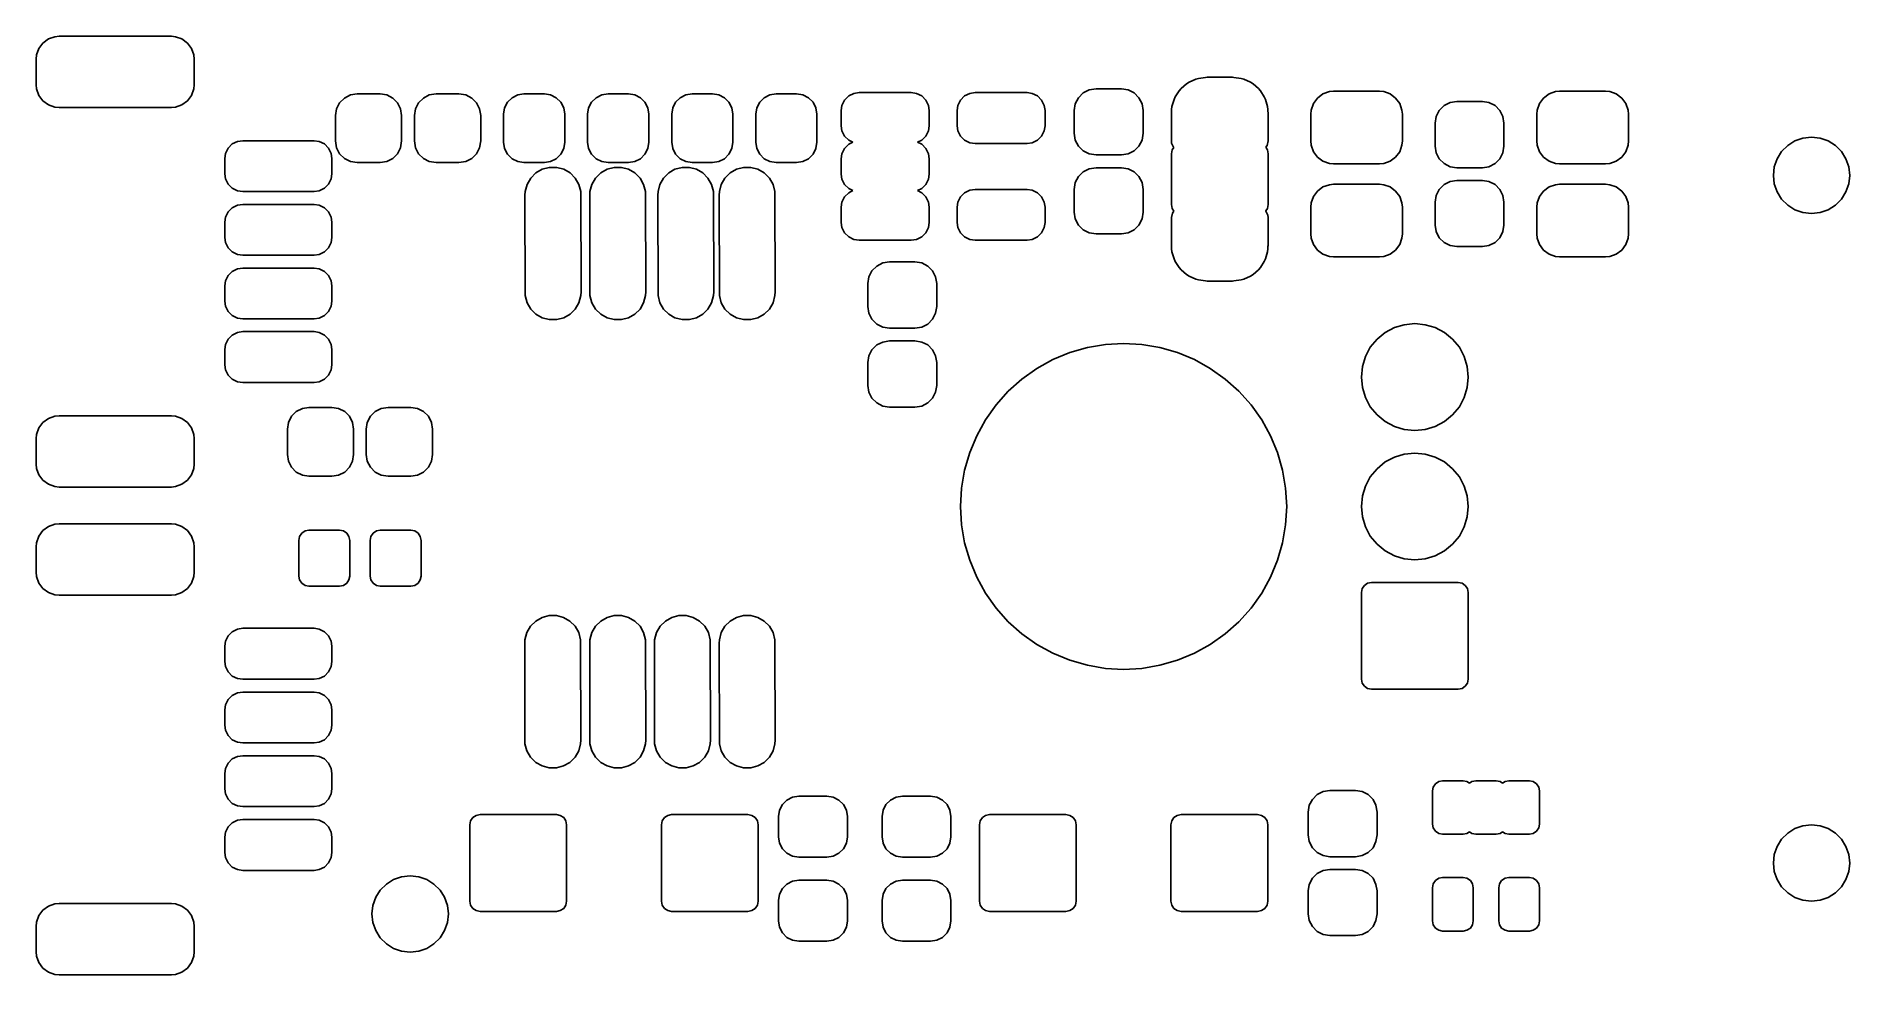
# Model space of a CAD drawing. Extents: x -0.84 to 0.56, y -0.36 to 0.36.
import ezdxf

# ---------------------------------------------------------------- set-up
doc = ezdxf.new("R2010")
doc.units = 0
doc.header["$MEASUREMENT"] = 0
doc.layers.add('BLACK', color=7, linetype='CONTINUOUS')

msp = doc.modelspace()

# ---------------------------------------------------------------- linework, layer by layer
at = {"layer": 'BLACK', "linetype": 'CONTINUOUS'}
for p, q in [((-0.8398, 0.349), (-0.838, 0.354)), ((-0.838, 0.354), (-0.8349, 0.3582)), ((-0.8349, 0.3582), (-0.8306, 0.3614)), ((-0.8306, 0.3614), (-0.8257, 0.3631)), ((-0.8257, 0.3631), (-0.8224, 0.3634)), ((-0.8224, 0.3634), (-0.7357, 0.3634)), ((-0.7357, 0.3634), (-0.7325, 0.3631)), ((-0.7325, 0.3631), (-0.7275, 0.3614)), ((-0.7275, 0.3614), (-0.7232, 0.3582)), ((-0.7232, 0.3582), (-0.7201, 0.354)), ((-0.7201, 0.354), (-0.7183, 0.349)), ((-0.8401, 0.3457), (-0.8398, 0.349)), ((-0.8401, 0.326), (-0.8401, 0.3457)), ((-0.7183, 0.349), (-0.718, 0.3457)), ((-0.718, 0.3457), (-0.718, 0.326)), ((-0.8398, 0.3227), (-0.8401, 0.326)), ((-0.838, 0.3177), (-0.8398, 0.3227)), ((-0.7183, 0.3227), (-0.7201, 0.3177)), ((-0.718, 0.326), (-0.7183, 0.3227)), ((-0.0265, 0.322), (-0.0213, 0.3228)), ((-0.0213, 0.3228), (-0.0017, 0.3228)), ((-0.0017, 0.3228), (0.0035, 0.322)), ((0.043, 0.3213), (0.0444, 0.323)), ((0.0444, 0.323), (0.0487, 0.3266)), ((0.0487, 0.3266), (0.0506, 0.3279)), ((0.0506, 0.3279), (0.0557, 0.3302)), ((0.0557, 0.3302), (0.0578, 0.3308)), ((0.0578, 0.3308), (0.0633, 0.3316)), ((0.0633, 0.3316), (0.0645, 0.3317)), ((0.0645, 0.3317), (0.0842, 0.3317)), ((0.0842, 0.3317), (0.0853, 0.3316)), ((0.0853, 0.3316), (0.0908, 0.3308)), ((0.0908, 0.3308), (0.093, 0.3302)), ((0.093, 0.3302), (0.0981, 0.3279)), ((0.0981, 0.3279), (0.1, 0.3266)), ((0.1, 0.3266), (0.1042, 0.323)), ((0.1042, 0.323), (0.1057, 0.3213)), ((-0.8349, 0.3135), (-0.838, 0.3177)), ((-0.8306, 0.3104), (-0.8349, 0.3135)), ((-0.8257, 0.3086), (-0.8306, 0.3104)), ((-0.8224, 0.3083), (-0.8257, 0.3086)), ((-0.7357, 0.3083), (-0.8224, 0.3083)), ((-0.7325, 0.3086), (-0.7357, 0.3083)), ((-0.7275, 0.3104), (-0.7325, 0.3086)), ((-0.7232, 0.3135), (-0.7275, 0.3104)), ((-0.7201, 0.3177), (-0.7232, 0.3135)), ((-0.6081, 0.3073), (-0.6057, 0.312)), ((-0.6057, 0.312), (-0.602, 0.3157)), ((-0.602, 0.3157), (-0.5974, 0.3181)), ((-0.5974, 0.3181), (-0.5922, 0.3189)), ((-0.5922, 0.3189), (-0.5745, 0.3189)), ((-0.5745, 0.3189), (-0.5693, 0.3181)), ((-0.5693, 0.3181), (-0.5647, 0.3157)), ((-0.5647, 0.3157), (-0.561, 0.312)), ((-0.561, 0.312), (-0.5586, 0.3073)), ((-0.5471, 0.3073), (-0.5447, 0.312)), ((-0.5447, 0.312), (-0.541, 0.3157)), ((-0.541, 0.3157), (-0.5364, 0.3181)), ((-0.5364, 0.3181), (-0.5312, 0.3189)), ((-0.5312, 0.3189), (-0.5135, 0.3189)), ((-0.5135, 0.3189), (-0.5083, 0.3181)), ((-0.5083, 0.3181), (-0.5036, 0.3157)), ((-0.5036, 0.3157), (-0.4999, 0.312)), ((-0.4999, 0.312), (-0.4976, 0.3073)), ((-0.4782, 0.308), (-0.476, 0.3124)), ((-0.476, 0.3124), (-0.4725, 0.3159)), ((-0.4725, 0.3159), (-0.4681, 0.3181)), ((-0.4681, 0.3181), (-0.4633, 0.3189)), ((-0.4633, 0.3189), (-0.4475, 0.3189)), ((-0.4475, 0.3189), (-0.4427, 0.3181)), ((-0.4427, 0.3181), (-0.4383, 0.3159)), ((-0.4383, 0.3159), (-0.4348, 0.3124)), ((-0.4348, 0.3124), (-0.4325, 0.308)), ((-0.4133, 0.308), (-0.411, 0.3124)), ((-0.411, 0.3124), (-0.4076, 0.3159)), ((-0.4076, 0.3159), (-0.4032, 0.3181)), ((-0.4032, 0.3181), (-0.3983, 0.3189)), ((-0.3983, 0.3189), (-0.3826, 0.3189)), ((-0.3826, 0.3189), (-0.3777, 0.3181)), ((-0.3777, 0.3181), (-0.3733, 0.3159)), ((-0.3733, 0.3159), (-0.3698, 0.3124)), ((-0.3698, 0.3124), (-0.3676, 0.308)), ((-0.3483, 0.308), (-0.3461, 0.3124)), ((-0.3461, 0.3124), (-0.3426, 0.3159)), ((-0.3426, 0.3159), (-0.3382, 0.3181)), ((-0.3382, 0.3181), (-0.3333, 0.3189)), ((-0.3333, 0.3189), (-0.3176, 0.3189)), ((-0.3176, 0.3189), (-0.3127, 0.3181)), ((-0.3127, 0.3181), (-0.3083, 0.3159)), ((-0.3083, 0.3159), (-0.3049, 0.3124)), ((-0.3049, 0.3124), (-0.3026, 0.308)), ((-0.2834, 0.308), (-0.2811, 0.3124)), ((-0.2811, 0.3124), (-0.2776, 0.3159)), ((-0.2776, 0.3159), (-0.2733, 0.3181)), ((-0.2733, 0.3181), (-0.2684, 0.3189)), ((-0.2684, 0.3189), (-0.2526, 0.3189)), ((-0.2526, 0.3189), (-0.2478, 0.3181)), ((-0.2478, 0.3181), (-0.2434, 0.3159)), ((-0.2434, 0.3159), (-0.2399, 0.3124)), ((-0.2399, 0.3124), (-0.2377, 0.308)), ((-0.2182, 0.3061), (-0.2176, 0.31)), ((-0.2176, 0.31), (-0.2156, 0.3141)), ((-0.2156, 0.3141), (-0.2124, 0.3173)), ((-0.2124, 0.3173), (-0.2083, 0.3193)), ((-0.2083, 0.3193), (-0.2044, 0.3199)), ((-0.2044, 0.3199), (-0.1641, 0.3199)), ((-0.1641, 0.3199), (-0.1601, 0.3193)), ((-0.1601, 0.3193), (-0.156, 0.3173)), ((-0.156, 0.3173), (-0.1528, 0.3141)), ((-0.1528, 0.3141), (-0.1508, 0.31)), ((-0.1508, 0.31), (-0.1503, 0.3061)), ((-0.1286, 0.3061), (-0.128, 0.31)), ((-0.128, 0.31), (-0.1261, 0.3141)), ((-0.1261, 0.3141), (-0.1228, 0.3173)), ((-0.1228, 0.3173), (-0.1188, 0.3193)), ((-0.1188, 0.3193), (-0.1148, 0.3199)), ((-0.1148, 0.3199), (-0.0745, 0.3199)), ((-0.0745, 0.3199), (-0.0706, 0.3193)), ((-0.0706, 0.3193), (-0.0665, 0.3173)), ((-0.0665, 0.3173), (-0.0633, 0.3141)), ((-0.0633, 0.3141), (-0.0613, 0.31)), ((-0.0613, 0.31), (-0.0607, 0.3061)), ((-0.0381, 0.3061), (-0.0373, 0.3113)), ((-0.0373, 0.3113), (-0.0349, 0.3159)), ((-0.0349, 0.3159), (-0.0312, 0.3196)), ((-0.0312, 0.3196), (-0.0265, 0.322)), ((0.0035, 0.322), (0.0082, 0.3196)), ((0.0082, 0.3196), (0.0119, 0.3159)), ((0.0119, 0.3159), (0.0143, 0.3113)), ((0.0143, 0.3113), (0.0151, 0.3061)), ((0.0371, 0.3069), (0.0374, 0.3092)), ((0.0374, 0.3092), (0.039, 0.3145)), ((0.039, 0.3145), (0.0399, 0.3166)), ((0.0399, 0.3166), (0.043, 0.3213)), ((0.1057, 0.3213), (0.1087, 0.3166)), ((0.1087, 0.3166), (0.1096, 0.3145)), ((0.1096, 0.3145), (0.1112, 0.3092)), ((0.1112, 0.3092), (0.1115, 0.3069)), ((0.1449, 0.3064), (0.1466, 0.3114)), ((0.1466, 0.3114), (0.1498, 0.3157)), ((0.1498, 0.3157), (0.154, 0.3188)), ((0.154, 0.3188), (0.159, 0.3206)), ((0.159, 0.3206), (0.1623, 0.3209)), ((0.1623, 0.3209), (0.1977, 0.3209)), ((0.1977, 0.3209), (0.201, 0.3206)), ((0.201, 0.3206), (0.206, 0.3188)), ((0.206, 0.3188), (0.2102, 0.3157)), ((0.2102, 0.3157), (0.2134, 0.3114)), ((0.2134, 0.3114), (0.2151, 0.3064)), ((0.2439, 0.3061), (0.2476, 0.3098)), ((0.2476, 0.3098), (0.2523, 0.3122)), ((0.2523, 0.3122), (0.2575, 0.313)), ((0.2575, 0.313), (0.2772, 0.313)), ((0.2772, 0.313), (0.2823, 0.3122)), ((0.2823, 0.3122), (0.287, 0.3098)), ((0.287, 0.3098), (0.2907, 0.3061)), ((0.3195, 0.3064), (0.3213, 0.3114)), ((0.3213, 0.3114), (0.3244, 0.3157)), ((0.3244, 0.3157), (0.3287, 0.3188)), ((0.3287, 0.3188), (0.3336, 0.3206)), ((0.3336, 0.3206), (0.3369, 0.3209)), ((0.3369, 0.3209), (0.3724, 0.3209)), ((0.3724, 0.3209), (0.3757, 0.3206)), ((0.3757, 0.3206), (0.3806, 0.3188)), ((0.3806, 0.3188), (0.3849, 0.3157)), ((0.3849, 0.3157), (0.388, 0.3114)), ((0.388, 0.3114), (0.3898, 0.3064)), ((-0.6089, 0.3022), (-0.6081, 0.3073)), ((-0.6089, 0.2825), (-0.6089, 0.3022)), ((-0.5586, 0.3073), (-0.5578, 0.3022)), ((-0.5578, 0.3022), (-0.5578, 0.2825)), ((-0.5479, 0.3022), (-0.5471, 0.3073)), ((-0.5479, 0.2825), (-0.5479, 0.3022)), ((-0.4976, 0.3073), (-0.4967, 0.3022)), ((-0.4967, 0.3022), (-0.4967, 0.2825)), ((-0.479, 0.3032), (-0.4782, 0.308)), ((-0.479, 0.2815), (-0.479, 0.3032)), ((-0.4325, 0.308), (-0.4318, 0.3032)), ((-0.4318, 0.3032), (-0.4318, 0.2815)), ((-0.4141, 0.3032), (-0.4133, 0.308)), ((-0.4141, 0.2815), (-0.4141, 0.3032)), ((-0.3676, 0.308), (-0.3668, 0.3032)), ((-0.3668, 0.3032), (-0.3668, 0.2815)), ((-0.3491, 0.3032), (-0.3483, 0.308)), ((-0.3491, 0.2815), (-0.3491, 0.3032)), ((-0.3026, 0.308), (-0.3019, 0.3032)), ((-0.3019, 0.3032), (-0.3019, 0.2815)), ((-0.2841, 0.3032), (-0.2834, 0.308)), ((-0.2841, 0.2815), (-0.2841, 0.3032)), ((-0.2377, 0.308), (-0.2369, 0.3032)), ((-0.2369, 0.3032), (-0.2369, 0.2815)), ((-0.2182, 0.2943), (-0.2182, 0.3061)), ((-0.2176, 0.2904), (-0.2182, 0.2943)), ((-0.1503, 0.2943), (-0.1508, 0.2904)), ((-0.1503, 0.3061), (-0.1503, 0.2943)), ((-0.1286, 0.2943), (-0.1286, 0.3061)), ((-0.128, 0.2904), (-0.1286, 0.2943)), ((-0.0607, 0.2943), (-0.0613, 0.2904)), ((-0.0607, 0.3061), (-0.0607, 0.2943)), ((-0.0381, 0.2884), (-0.0381, 0.3061)), ((0.0151, 0.3061), (0.0151, 0.2884)), ((0.0369, 0.3041), (0.0371, 0.305)), ((0.0369, 0.2825), (0.0369, 0.3041)), ((0.0371, 0.305), (0.0371, 0.3069)), ((0.1115, 0.3069), (0.1115, 0.3059)), ((0.1115, 0.3059), (0.1115, 0.3059)), ((0.1115, 0.3059), (0.1117, 0.3041)), ((0.1117, 0.3041), (0.1117, 0.2825)), ((0.1446, 0.3032), (0.1449, 0.3064)), ((0.1446, 0.2825), (0.1446, 0.3032)), ((0.2151, 0.3064), (0.2154, 0.3032)), ((0.2154, 0.3032), (0.2154, 0.2825)), ((0.2407, 0.2963), (0.2416, 0.3014)), ((0.2407, 0.2785), (0.2407, 0.2963)), ((0.2416, 0.3014), (0.2439, 0.3061)), ((0.2907, 0.3061), (0.2931, 0.3014)), ((0.2931, 0.3014), (0.2939, 0.2963)), ((0.2939, 0.2963), (0.2939, 0.2785)), ((0.3192, 0.3032), (0.3195, 0.3064)), ((0.3192, 0.2825), (0.3192, 0.3032)), ((0.3898, 0.3064), (0.3901, 0.3032)), ((0.3901, 0.3032), (0.3901, 0.2825)), ((-0.6886, 0.2802), (-0.6846, 0.2821)), ((-0.6846, 0.2821), (-0.6806, 0.2827)), ((-0.6806, 0.2827), (-0.6255, 0.2827)), ((-0.6255, 0.2827), (-0.6216, 0.2821)), ((-0.6216, 0.2821), (-0.6175, 0.2802)), ((-0.6081, 0.2773), (-0.6089, 0.2825)), ((-0.5578, 0.2825), (-0.5586, 0.2773)), ((-0.5471, 0.2773), (-0.5479, 0.2825)), ((-0.4967, 0.2825), (-0.4976, 0.2773)), ((-0.4782, 0.2766), (-0.479, 0.2815)), ((-0.4318, 0.2815), (-0.4325, 0.2766)), ((-0.4133, 0.2766), (-0.4141, 0.2815)), ((-0.3668, 0.2815), (-0.3676, 0.2766)), ((-0.3483, 0.2766), (-0.3491, 0.2815)), ((-0.3019, 0.2815), (-0.3026, 0.2766)), ((-0.2834, 0.2766), (-0.2841, 0.2815)), ((-0.2369, 0.2815), (-0.2377, 0.2766)), ((-0.2156, 0.2863), (-0.2176, 0.2904)), ((-0.2124, 0.2831), (-0.2156, 0.2863)), ((-0.2092, 0.2815), (-0.2124, 0.2831)), ((-0.2124, 0.2799), (-0.2092, 0.2815)), ((-0.156, 0.2831), (-0.1593, 0.2815)), ((-0.1593, 0.2815), (-0.156, 0.2799)), ((-0.1528, 0.2863), (-0.156, 0.2831)), ((-0.1508, 0.2904), (-0.1528, 0.2863)), ((-0.1261, 0.2863), (-0.128, 0.2904)), ((-0.1228, 0.2831), (-0.1261, 0.2863)), ((-0.1188, 0.2811), (-0.1228, 0.2831)), ((-0.1148, 0.2805), (-0.1188, 0.2811)), ((-0.0745, 0.2805), (-0.1148, 0.2805)), ((-0.0706, 0.2811), (-0.0745, 0.2805)), ((-0.0665, 0.2831), (-0.0706, 0.2811)), ((-0.0633, 0.2863), (-0.0665, 0.2831)), ((-0.0613, 0.2904), (-0.0633, 0.2863)), ((-0.0373, 0.2832), (-0.0381, 0.2884)), ((-0.0349, 0.2786), (-0.0373, 0.2832)), ((0.0143, 0.2832), (0.0119, 0.2786)), ((0.0151, 0.2884), (0.0143, 0.2832)), ((0.0371, 0.2807), (0.0369, 0.2825)), ((0.0386, 0.2776), (0.0371, 0.2807)), ((0.1117, 0.2825), (0.1109, 0.2791)), ((0.1449, 0.2792), (0.1446, 0.2825)), ((0.2154, 0.2825), (0.2151, 0.2792)), ((0.3195, 0.2792), (0.3192, 0.2825)), ((0.3901, 0.2825), (0.3898, 0.2792)), ((0.5131, 0.279), (0.5187, 0.2825)), ((0.5187, 0.2825), (0.5249, 0.2847)), ((0.5249, 0.2847), (0.5315, 0.2854)), ((0.5315, 0.2854), (0.5381, 0.2847)), ((0.5381, 0.2847), (0.5443, 0.2825)), ((0.5443, 0.2825), (0.5499, 0.279)), ((-0.6944, 0.2689), (-0.6938, 0.2729)), ((-0.6944, 0.2571), (-0.6944, 0.2689)), ((-0.6938, 0.2729), (-0.6918, 0.2769)), ((-0.6918, 0.2769), (-0.6886, 0.2802)), ((-0.6175, 0.2802), (-0.6143, 0.2769)), ((-0.6143, 0.2769), (-0.6123, 0.2729)), ((-0.6123, 0.2729), (-0.6117, 0.2689)), ((-0.6117, 0.2689), (-0.6117, 0.2571)), ((-0.6057, 0.2726), (-0.6081, 0.2773)), ((-0.602, 0.2689), (-0.6057, 0.2726)), ((-0.5974, 0.2666), (-0.602, 0.2689)), ((-0.5922, 0.2658), (-0.5974, 0.2666)), ((-0.5693, 0.2666), (-0.5745, 0.2658)), ((-0.5647, 0.2689), (-0.5693, 0.2666)), ((-0.561, 0.2726), (-0.5647, 0.2689)), ((-0.5586, 0.2773), (-0.561, 0.2726)), ((-0.5447, 0.2726), (-0.5471, 0.2773)), ((-0.541, 0.2689), (-0.5447, 0.2726)), ((-0.5364, 0.2666), (-0.541, 0.2689)), ((-0.5312, 0.2658), (-0.5364, 0.2666)), ((-0.5083, 0.2666), (-0.5135, 0.2658)), ((-0.5036, 0.2689), (-0.5083, 0.2666)), ((-0.4999, 0.2726), (-0.5036, 0.2689)), ((-0.4976, 0.2773), (-0.4999, 0.2726)), ((-0.476, 0.2722), (-0.4782, 0.2766)), ((-0.4725, 0.2688), (-0.476, 0.2722)), ((-0.4681, 0.2665), (-0.4725, 0.2688)), ((-0.4633, 0.2658), (-0.4681, 0.2665)), ((-0.4427, 0.2665), (-0.4475, 0.2658)), ((-0.4383, 0.2688), (-0.4427, 0.2665)), ((-0.4348, 0.2722), (-0.4383, 0.2688)), ((-0.4325, 0.2766), (-0.4348, 0.2722)), ((-0.411, 0.2722), (-0.4133, 0.2766)), ((-0.4076, 0.2688), (-0.411, 0.2722)), ((-0.4032, 0.2665), (-0.4076, 0.2688)), ((-0.3983, 0.2658), (-0.4032, 0.2665)), ((-0.3777, 0.2665), (-0.3826, 0.2658)), ((-0.3733, 0.2688), (-0.3777, 0.2665)), ((-0.3698, 0.2722), (-0.3733, 0.2688)), ((-0.3676, 0.2766), (-0.3698, 0.2722)), ((-0.3461, 0.2722), (-0.3483, 0.2766)), ((-0.3426, 0.2688), (-0.3461, 0.2722)), ((-0.3382, 0.2665), (-0.3426, 0.2688)), ((-0.3333, 0.2658), (-0.3382, 0.2665)), ((-0.3127, 0.2665), (-0.3176, 0.2658)), ((-0.3083, 0.2688), (-0.3127, 0.2665)), ((-0.3049, 0.2722), (-0.3083, 0.2688)), ((-0.3026, 0.2766), (-0.3049, 0.2722)), ((-0.2811, 0.2722), (-0.2834, 0.2766)), ((-0.2776, 0.2688), (-0.2811, 0.2722)), ((-0.2733, 0.2665), (-0.2776, 0.2688)), ((-0.2684, 0.2658), (-0.2733, 0.2665)), ((-0.2478, 0.2665), (-0.2526, 0.2658)), ((-0.2434, 0.2688), (-0.2478, 0.2665)), ((-0.2399, 0.2722), (-0.2434, 0.2688)), ((-0.2377, 0.2766), (-0.2399, 0.2722)), ((-0.2182, 0.2687), (-0.2176, 0.2726)), ((-0.2182, 0.2569), (-0.2182, 0.2687)), ((-0.2176, 0.2726), (-0.2156, 0.2767)), ((-0.2156, 0.2767), (-0.2124, 0.2799)), ((-0.156, 0.2799), (-0.1528, 0.2767)), ((-0.1528, 0.2767), (-0.1508, 0.2726)), ((-0.1508, 0.2726), (-0.1503, 0.2687)), ((-0.1503, 0.2687), (-0.1503, 0.2569)), ((-0.0312, 0.2749), (-0.0349, 0.2786)), ((-0.0265, 0.2725), (-0.0312, 0.2749)), ((-0.0213, 0.2717), (-0.0265, 0.2725)), ((-0.0017, 0.2717), (-0.0213, 0.2717)), ((0.0035, 0.2725), (-0.0017, 0.2717)), ((0.0082, 0.2749), (0.0035, 0.2725)), ((0.0119, 0.2786), (0.0082, 0.2749)), ((0.0369, 0.2726), (0.0375, 0.2757)), ((0.0369, 0.2333), (0.0369, 0.2726)), ((0.0375, 0.2757), (0.0387, 0.2775)), ((0.0387, 0.2775), (0.0386, 0.2776)), ((0.1109, 0.2791), (0.1098, 0.2776)), ((0.1098, 0.2776), (0.1111, 0.2757)), ((0.1111, 0.2757), (0.1117, 0.2726)), ((0.1117, 0.2726), (0.1117, 0.2333)), ((0.1466, 0.2742), (0.1449, 0.2792)), ((0.1498, 0.27), (0.1466, 0.2742)), ((0.154, 0.2668), (0.1498, 0.27)), ((0.159, 0.2651), (0.154, 0.2668)), ((0.206, 0.2668), (0.201, 0.2651)), ((0.2102, 0.27), (0.206, 0.2668)), ((0.2134, 0.2742), (0.2102, 0.27)), ((0.2151, 0.2792), (0.2134, 0.2742)), ((0.2416, 0.2734), (0.2407, 0.2785)), ((0.2439, 0.2687), (0.2416, 0.2734)), ((0.2476, 0.265), (0.2439, 0.2687)), ((0.2907, 0.2687), (0.287, 0.265)), ((0.2931, 0.2734), (0.2907, 0.2687)), ((0.2939, 0.2785), (0.2931, 0.2734)), ((0.3213, 0.2742), (0.3195, 0.2792)), ((0.3244, 0.27), (0.3213, 0.2742)), ((0.3287, 0.2668), (0.3244, 0.27)), ((0.3336, 0.2651), (0.3287, 0.2668)), ((0.3806, 0.2668), (0.3757, 0.2651)), ((0.3849, 0.27), (0.3806, 0.2668)), ((0.388, 0.2742), (0.3849, 0.27)), ((0.3898, 0.2792), (0.388, 0.2742)), ((0.5027, 0.2625), (0.5049, 0.2687)), ((0.5049, 0.2687), (0.5084, 0.2743)), ((0.5084, 0.2743), (0.5131, 0.279)), ((0.5499, 0.279), (0.5546, 0.2743)), ((0.5546, 0.2743), (0.5581, 0.2687)), ((0.5581, 0.2687), (0.5603, 0.2625)), ((-0.6938, 0.2532), (-0.6944, 0.2571)), ((-0.6918, 0.2491), (-0.6938, 0.2532)), ((-0.6123, 0.2532), (-0.6143, 0.2491)), ((-0.6117, 0.2571), (-0.6123, 0.2532)), ((-0.5745, 0.2658), (-0.5922, 0.2658)), ((-0.5135, 0.2658), (-0.5312, 0.2658)), ((-0.4475, 0.2658), (-0.4633, 0.2658)), ((-0.4608, 0.2489), (-0.458, 0.2538)), ((-0.458, 0.2538), (-0.454, 0.2578)), ((-0.454, 0.2578), (-0.4491, 0.2606)), ((-0.4491, 0.2606), (-0.4437, 0.2621)), ((-0.4437, 0.2621), (-0.438, 0.2621)), ((-0.438, 0.2621), (-0.4325, 0.2606)), ((-0.4325, 0.2606), (-0.4276, 0.2578)), ((-0.4276, 0.2578), (-0.4236, 0.2538)), ((-0.4236, 0.2538), (-0.4208, 0.2489)), ((-0.4108, 0.2489), (-0.408, 0.2538)), ((-0.408, 0.2538), (-0.404, 0.2578)), ((-0.404, 0.2578), (-0.3991, 0.2606)), ((-0.3991, 0.2606), (-0.3937, 0.2621)), ((-0.3826, 0.2658), (-0.3983, 0.2658)), ((-0.3937, 0.2621), (-0.388, 0.2621)), ((-0.388, 0.2621), (-0.3825, 0.2606)), ((-0.3825, 0.2606), (-0.3776, 0.2578)), ((-0.3776, 0.2578), (-0.3736, 0.2538)), ((-0.3736, 0.2538), (-0.3708, 0.2489)), ((-0.3583, 0.2489), (-0.3554, 0.2538)), ((-0.3554, 0.2538), (-0.3514, 0.2578)), ((-0.3514, 0.2578), (-0.3466, 0.2606)), ((-0.3466, 0.2606), (-0.3411, 0.2621)), ((-0.3411, 0.2621), (-0.3354, 0.2621)), ((-0.3354, 0.2621), (-0.33, 0.2606)), ((-0.3176, 0.2658), (-0.3333, 0.2658)), ((-0.33, 0.2606), (-0.3251, 0.2578)), ((-0.3251, 0.2578), (-0.3211, 0.2538)), ((-0.3211, 0.2538), (-0.3183, 0.2489)), ((-0.3108, 0.2489), (-0.308, 0.2538)), ((-0.308, 0.2538), (-0.304, 0.2578)), ((-0.304, 0.2578), (-0.2991, 0.2606)), ((-0.2991, 0.2606), (-0.2937, 0.2621)), ((-0.2937, 0.2621), (-0.288, 0.2621)), ((-0.288, 0.2621), (-0.2825, 0.2606)), ((-0.2825, 0.2606), (-0.2776, 0.2578)), ((-0.2776, 0.2578), (-0.2736, 0.2538)), ((-0.2736, 0.2538), (-0.2708, 0.2489)), ((-0.2526, 0.2658), (-0.2684, 0.2658)), ((-0.2176, 0.253), (-0.2182, 0.2569)), ((-0.2156, 0.2489), (-0.2176, 0.253)), ((-0.1508, 0.253), (-0.1528, 0.2489)), ((-0.1503, 0.2569), (-0.1508, 0.253)), ((-0.0373, 0.2503), (-0.0349, 0.2549)), ((-0.0349, 0.2549), (-0.0312, 0.2586)), ((-0.0312, 0.2586), (-0.0265, 0.261)), ((-0.0265, 0.261), (-0.0213, 0.2618)), ((-0.0213, 0.2618), (-0.0017, 0.2618)), ((-0.0017, 0.2618), (0.0035, 0.261)), ((0.0035, 0.261), (0.0082, 0.2586)), ((0.0082, 0.2586), (0.0119, 0.2549)), ((0.0119, 0.2549), (0.0143, 0.2503)), ((0.1623, 0.2648), (0.159, 0.2651)), ((0.1977, 0.2648), (0.1623, 0.2648)), ((0.201, 0.2651), (0.1977, 0.2648)), ((0.2523, 0.2626), (0.2476, 0.265)), ((0.2575, 0.2618), (0.2523, 0.2626)), ((0.2772, 0.2618), (0.2575, 0.2618)), ((0.2823, 0.2626), (0.2772, 0.2618)), ((0.287, 0.265), (0.2823, 0.2626)), ((0.3369, 0.2648), (0.3336, 0.2651)), ((0.3724, 0.2648), (0.3369, 0.2648)), ((0.3757, 0.2651), (0.3724, 0.2648)), ((0.502, 0.2559), (0.5027, 0.2625)), ((0.5027, 0.2493), (0.502, 0.2559)), ((0.5603, 0.2625), (0.561, 0.2559)), ((0.561, 0.2559), (0.5603, 0.2493)), ((-0.6886, 0.2459), (-0.6918, 0.2491)), ((-0.6846, 0.2439), (-0.6886, 0.2459)), ((-0.6806, 0.2434), (-0.6846, 0.2439)), ((-0.6255, 0.2434), (-0.6806, 0.2434)), ((-0.6216, 0.2439), (-0.6255, 0.2434)), ((-0.6175, 0.2459), (-0.6216, 0.2439)), ((-0.6143, 0.2491), (-0.6175, 0.2459)), ((-0.4625, 0.2406), (-0.4623, 0.2435)), ((-0.4623, 0.163), (-0.4625, 0.2406)), ((-0.4623, 0.2435), (-0.4608, 0.2489)), ((-0.4208, 0.2489), (-0.4194, 0.2435)), ((-0.4194, 0.2435), (-0.4192, 0.1658)), ((-0.4125, 0.2406), (-0.4123, 0.2435)), ((-0.4123, 0.163), (-0.4125, 0.2406)), ((-0.4123, 0.2435), (-0.4108, 0.2489)), ((-0.3708, 0.2489), (-0.3694, 0.2435)), ((-0.3694, 0.2435), (-0.3692, 0.1658)), ((-0.3599, 0.2406), (-0.3597, 0.2435)), ((-0.3597, 0.163), (-0.3599, 0.2406)), ((-0.3597, 0.2435), (-0.3583, 0.2489)), ((-0.3183, 0.2489), (-0.3168, 0.2435)), ((-0.3168, 0.2435), (-0.3166, 0.1658)), ((-0.3125, 0.2406), (-0.3123, 0.2435)), ((-0.3123, 0.163), (-0.3125, 0.2406)), ((-0.3123, 0.2435), (-0.3108, 0.2489)), ((-0.2708, 0.2489), (-0.2694, 0.2435)), ((-0.2694, 0.2435), (-0.2692, 0.1658)), ((-0.2176, 0.2352), (-0.2156, 0.2393)), ((-0.2124, 0.2457), (-0.2156, 0.2489)), ((-0.2156, 0.2393), (-0.2124, 0.2425)), ((-0.2092, 0.2441), (-0.2124, 0.2457)), ((-0.2124, 0.2425), (-0.2092, 0.2441)), ((-0.156, 0.2457), (-0.1593, 0.2441)), ((-0.1593, 0.2441), (-0.156, 0.2425)), ((-0.1528, 0.2489), (-0.156, 0.2457)), ((-0.156, 0.2425), (-0.1528, 0.2393)), ((-0.1528, 0.2393), (-0.1508, 0.2352)), ((-0.128, 0.2352), (-0.1261, 0.2393)), ((-0.1261, 0.2393), (-0.1228, 0.2425)), ((-0.1228, 0.2425), (-0.1188, 0.2445)), ((-0.1188, 0.2445), (-0.1148, 0.2451)), ((-0.1148, 0.2451), (-0.0745, 0.2451)), ((-0.0745, 0.2451), (-0.0706, 0.2445)), ((-0.0706, 0.2445), (-0.0665, 0.2425)), ((-0.0665, 0.2425), (-0.0633, 0.2393)), ((-0.0633, 0.2393), (-0.0613, 0.2352)), ((-0.0381, 0.2451), (-0.0373, 0.2503)), ((-0.0381, 0.2274), (-0.0381, 0.2451)), ((0.0143, 0.2503), (0.0151, 0.2451)), ((0.0151, 0.2451), (0.0151, 0.2274)), ((0.1449, 0.2346), (0.1466, 0.2396)), ((0.1466, 0.2396), (0.1498, 0.2438)), ((0.1498, 0.2438), (0.154, 0.247)), ((0.154, 0.247), (0.159, 0.2487)), ((0.159, 0.2487), (0.1623, 0.249)), ((0.1623, 0.249), (0.1977, 0.249)), ((0.1977, 0.249), (0.201, 0.2487)), ((0.201, 0.2487), (0.206, 0.247)), ((0.206, 0.247), (0.2102, 0.2438)), ((0.2102, 0.2438), (0.2134, 0.2396)), ((0.2134, 0.2396), (0.2151, 0.2346)), ((0.2407, 0.2352), (0.2416, 0.2404)), ((0.2416, 0.2404), (0.2439, 0.2451)), ((0.2439, 0.2451), (0.2476, 0.2488)), ((0.2476, 0.2488), (0.2523, 0.2512)), ((0.2523, 0.2512), (0.2575, 0.252)), ((0.2575, 0.252), (0.2772, 0.252)), ((0.2772, 0.252), (0.2823, 0.2512)), ((0.2823, 0.2512), (0.287, 0.2488)), ((0.287, 0.2488), (0.2907, 0.2451)), ((0.2907, 0.2451), (0.2931, 0.2404)), ((0.2931, 0.2404), (0.2939, 0.2352)), ((0.3195, 0.2346), (0.3213, 0.2396)), ((0.3213, 0.2396), (0.3244, 0.2438)), ((0.3244, 0.2438), (0.3287, 0.247)), ((0.3287, 0.247), (0.3336, 0.2487)), ((0.3336, 0.2487), (0.3369, 0.249)), ((0.3369, 0.249), (0.3724, 0.249)), ((0.3724, 0.249), (0.3757, 0.2487)), ((0.3757, 0.2487), (0.3806, 0.247)), ((0.3806, 0.247), (0.3849, 0.2438)), ((0.3849, 0.2438), (0.388, 0.2396)), ((0.388, 0.2396), (0.3898, 0.2346)), ((0.5049, 0.2431), (0.5027, 0.2493)), ((0.5084, 0.2375), (0.5049, 0.2431)), ((0.5581, 0.2431), (0.5546, 0.2375)), ((0.5603, 0.2493), (0.5581, 0.2431)), ((-0.6938, 0.2237), (-0.6918, 0.2277)), ((-0.6918, 0.2277), (-0.6886, 0.2309)), ((-0.6886, 0.2309), (-0.6846, 0.2329)), ((-0.6846, 0.2329), (-0.6806, 0.2335)), ((-0.6806, 0.2335), (-0.6255, 0.2335)), ((-0.6255, 0.2335), (-0.6216, 0.2329)), ((-0.6216, 0.2329), (-0.6175, 0.2309)), ((-0.6175, 0.2309), (-0.6143, 0.2277)), ((-0.6143, 0.2277), (-0.6123, 0.2237)), ((-0.2182, 0.2313), (-0.2176, 0.2352)), ((-0.2182, 0.2195), (-0.2182, 0.2313)), ((-0.1508, 0.2352), (-0.1503, 0.2313)), ((-0.1503, 0.2313), (-0.1503, 0.2195)), ((-0.1286, 0.2313), (-0.128, 0.2352)), ((-0.1286, 0.2195), (-0.1286, 0.2313)), ((-0.0613, 0.2352), (-0.0607, 0.2313)), ((-0.0607, 0.2313), (-0.0607, 0.2195)), ((-0.0373, 0.2222), (-0.0381, 0.2274)), ((0.0151, 0.2274), (0.0143, 0.2222)), ((0.0375, 0.2303), (0.0369, 0.2333)), ((0.0369, 0.2234), (0.0377, 0.2268)), ((0.0388, 0.2283), (0.0375, 0.2303)), ((0.0377, 0.2268), (0.0388, 0.2283)), ((0.1111, 0.2303), (0.1099, 0.2284)), ((0.1099, 0.2284), (0.11, 0.2283)), ((0.11, 0.2283), (0.1115, 0.2252)), ((0.1117, 0.2333), (0.1111, 0.2303)), ((0.1115, 0.2252), (0.1117, 0.2234)), ((0.1446, 0.2313), (0.1449, 0.2346)), ((0.1446, 0.2106), (0.1446, 0.2313)), ((0.2151, 0.2346), (0.2154, 0.2313)), ((0.2154, 0.2313), (0.2154, 0.2106)), ((0.2407, 0.2175), (0.2407, 0.2352)), ((0.2939, 0.2352), (0.2939, 0.2175)), ((0.3192, 0.2313), (0.3195, 0.2346)), ((0.3192, 0.2106), (0.3192, 0.2313)), ((0.3898, 0.2346), (0.3901, 0.2313)), ((0.3901, 0.2313), (0.3901, 0.2106)), ((0.5131, 0.2328), (0.5084, 0.2375)), ((0.5187, 0.2293), (0.5131, 0.2328)), ((0.5249, 0.2271), (0.5187, 0.2293)), ((0.5315, 0.2264), (0.5249, 0.2271)), ((0.5381, 0.2271), (0.5315, 0.2264)), ((0.5443, 0.2293), (0.5381, 0.2271)), ((0.5499, 0.2328), (0.5443, 0.2293)), ((0.5546, 0.2375), (0.5499, 0.2328)), ((-0.6944, 0.2197), (-0.6938, 0.2237)), ((-0.6944, 0.2079), (-0.6944, 0.2197)), ((-0.6123, 0.2237), (-0.6117, 0.2197)), ((-0.6117, 0.2197), (-0.6117, 0.2079)), ((-0.2176, 0.2156), (-0.2182, 0.2195)), ((-0.2156, 0.2115), (-0.2176, 0.2156)), ((-0.2124, 0.2083), (-0.2156, 0.2115)), ((-0.1528, 0.2115), (-0.156, 0.2083)), ((-0.1508, 0.2156), (-0.1528, 0.2115)), ((-0.1503, 0.2195), (-0.1508, 0.2156)), ((-0.128, 0.2156), (-0.1286, 0.2195)), ((-0.1261, 0.2115), (-0.128, 0.2156)), ((-0.1228, 0.2083), (-0.1261, 0.2115)), ((-0.0633, 0.2115), (-0.0665, 0.2083)), ((-0.0613, 0.2156), (-0.0633, 0.2115)), ((-0.0607, 0.2195), (-0.0613, 0.2156)), ((-0.0349, 0.2175), (-0.0373, 0.2222)), ((-0.0312, 0.2138), (-0.0349, 0.2175)), ((-0.0265, 0.2115), (-0.0312, 0.2138)), ((-0.0213, 0.2106), (-0.0265, 0.2115)), ((-0.0017, 0.2106), (-0.0213, 0.2106)), ((0.0035, 0.2115), (-0.0017, 0.2106)), ((0.0082, 0.2138), (0.0035, 0.2115)), ((0.0119, 0.2175), (0.0082, 0.2138)), ((0.0143, 0.2222), (0.0119, 0.2175)), ((0.0369, 0.2018), (0.0369, 0.2234)), ((0.1117, 0.2234), (0.1117, 0.2018)), ((0.1449, 0.2073), (0.1446, 0.2106)), ((0.2154, 0.2106), (0.2151, 0.2073)), ((0.2416, 0.2124), (0.2407, 0.2175)), ((0.2439, 0.2077), (0.2416, 0.2124)), ((0.2931, 0.2124), (0.2907, 0.2077)), ((0.2939, 0.2175), (0.2931, 0.2124)), ((0.3195, 0.2073), (0.3192, 0.2106)), ((0.3901, 0.2106), (0.3898, 0.2073)), ((-0.6938, 0.204), (-0.6944, 0.2079)), ((-0.6918, 0.1999), (-0.6938, 0.204)), ((-0.6886, 0.1967), (-0.6918, 0.1999)), ((-0.6846, 0.1947), (-0.6886, 0.1967)), ((-0.6175, 0.1967), (-0.6216, 0.1947)), ((-0.6143, 0.1999), (-0.6175, 0.1967)), ((-0.6123, 0.204), (-0.6143, 0.1999)), ((-0.6117, 0.2079), (-0.6123, 0.204)), ((-0.2083, 0.2063), (-0.2124, 0.2083)), ((-0.2044, 0.2057), (-0.2083, 0.2063)), ((-0.1641, 0.2057), (-0.2044, 0.2057)), ((-0.1601, 0.2063), (-0.1641, 0.2057)), ((-0.156, 0.2083), (-0.1601, 0.2063)), ((-0.1188, 0.2063), (-0.1228, 0.2083)), ((-0.1148, 0.2057), (-0.1188, 0.2063)), ((-0.0745, 0.2057), (-0.1148, 0.2057)), ((-0.0706, 0.2063), (-0.0745, 0.2057)), ((-0.0665, 0.2083), (-0.0706, 0.2063)), ((0.0371, 0.2), (0.0369, 0.2018)), ((0.0371, 0.199), (0.0371, 0.2)), ((0.0371, 0.2), (0.0371, 0.2)), ((0.0374, 0.1968), (0.0371, 0.199)), ((0.039, 0.1914), (0.0374, 0.1968)), ((0.1112, 0.1968), (0.1096, 0.1914)), ((0.1115, 0.199), (0.1112, 0.1968)), ((0.1117, 0.2018), (0.1115, 0.2009)), ((0.1115, 0.2009), (0.1115, 0.199)), ((0.1466, 0.2024), (0.1449, 0.2073)), ((0.1498, 0.1981), (0.1466, 0.2024)), ((0.154, 0.195), (0.1498, 0.1981)), ((0.2102, 0.1981), (0.206, 0.195)), ((0.2134, 0.2024), (0.2102, 0.1981)), ((0.2151, 0.2073), (0.2134, 0.2024)), ((0.2476, 0.204), (0.2439, 0.2077)), ((0.2523, 0.2016), (0.2476, 0.204)), ((0.2575, 0.2008), (0.2523, 0.2016)), ((0.2772, 0.2008), (0.2575, 0.2008)), ((0.2823, 0.2016), (0.2772, 0.2008)), ((0.287, 0.204), (0.2823, 0.2016)), ((0.2907, 0.2077), (0.287, 0.204)), ((0.3213, 0.2024), (0.3195, 0.2073)), ((0.3244, 0.1981), (0.3213, 0.2024)), ((0.3287, 0.195), (0.3244, 0.1981)), ((0.3849, 0.1981), (0.3806, 0.195)), ((0.388, 0.2024), (0.3849, 0.1981)), ((0.3898, 0.2073), (0.388, 0.2024)), ((-0.6886, 0.1817), (-0.6846, 0.1837)), ((-0.6806, 0.1941), (-0.6846, 0.1947)), ((-0.6846, 0.1837), (-0.6806, 0.1843)), ((-0.6255, 0.1941), (-0.6806, 0.1941)), ((-0.6806, 0.1843), (-0.6255, 0.1843)), ((-0.6216, 0.1947), (-0.6255, 0.1941)), ((-0.6255, 0.1843), (-0.6216, 0.1837)), ((-0.6216, 0.1837), (-0.6175, 0.1817)), ((-0.1944, 0.1821), (-0.1907, 0.1858)), ((-0.1907, 0.1858), (-0.186, 0.1882)), ((-0.186, 0.1882), (-0.1808, 0.189)), ((-0.1808, 0.189), (-0.1612, 0.189)), ((-0.1612, 0.189), (-0.156, 0.1882)), ((-0.156, 0.1882), (-0.1513, 0.1858)), ((-0.1513, 0.1858), (-0.1476, 0.1821)), ((0.0399, 0.1893), (0.039, 0.1914)), ((0.043, 0.1846), (0.0399, 0.1893)), ((0.0444, 0.1829), (0.043, 0.1846)), ((0.0487, 0.1793), (0.0444, 0.1829)), ((0.1042, 0.1829), (0.1, 0.1793)), ((0.1057, 0.1846), (0.1042, 0.1829)), ((0.1087, 0.1893), (0.1057, 0.1846)), ((0.1096, 0.1914), (0.1087, 0.1893)), ((0.159, 0.1932), (0.154, 0.195)), ((0.1623, 0.1929), (0.159, 0.1932)), ((0.1977, 0.1929), (0.1623, 0.1929)), ((0.201, 0.1932), (0.1977, 0.1929)), ((0.206, 0.195), (0.201, 0.1932)), ((0.3336, 0.1932), (0.3287, 0.195)), ((0.3369, 0.1929), (0.3336, 0.1932)), ((0.3724, 0.1929), (0.3369, 0.1929)), ((0.3757, 0.1932), (0.3724, 0.1929)), ((0.3806, 0.195), (0.3757, 0.1932)), ((-0.6944, 0.1705), (-0.6938, 0.1744)), ((-0.6944, 0.1587), (-0.6944, 0.1705)), ((-0.6938, 0.1744), (-0.6918, 0.1785)), ((-0.6918, 0.1785), (-0.6886, 0.1817)), ((-0.6175, 0.1817), (-0.6143, 0.1785)), ((-0.6143, 0.1785), (-0.6123, 0.1744)), ((-0.6123, 0.1744), (-0.6117, 0.1705)), ((-0.6117, 0.1705), (-0.6117, 0.1587)), ((-0.1976, 0.1723), (-0.1968, 0.1774)), ((-0.1976, 0.1545), (-0.1976, 0.1723)), ((-0.1968, 0.1774), (-0.1944, 0.1821)), ((-0.1476, 0.1821), (-0.1452, 0.1774)), ((-0.1452, 0.1774), (-0.1444, 0.1723)), ((-0.1444, 0.1723), (-0.1444, 0.1545)), ((0.0506, 0.1781), (0.0487, 0.1793)), ((0.0557, 0.1757), (0.0506, 0.1781)), ((0.0578, 0.1751), (0.0557, 0.1757)), ((0.0633, 0.1743), (0.0578, 0.1751)), ((0.0645, 0.1742), (0.0633, 0.1743)), ((0.0842, 0.1742), (0.0645, 0.1742)), ((0.0853, 0.1743), (0.0842, 0.1742)), ((0.0908, 0.1751), (0.0853, 0.1743)), ((0.093, 0.1757), (0.0908, 0.1751)), ((0.0981, 0.1781), (0.093, 0.1757)), ((0.1, 0.1793), (0.0981, 0.1781)), ((-0.6938, 0.1548), (-0.6944, 0.1587)), ((-0.6918, 0.1507), (-0.6938, 0.1548)), ((-0.6123, 0.1548), (-0.6143, 0.1507)), ((-0.6117, 0.1587), (-0.6123, 0.1548)), ((-0.4608, 0.1575), (-0.4623, 0.163)), ((-0.458, 0.1526), (-0.4608, 0.1575)), ((-0.4208, 0.1575), (-0.4236, 0.1526)), ((-0.4194, 0.163), (-0.4208, 0.1575)), ((-0.4192, 0.1658), (-0.4194, 0.163)), ((-0.4108, 0.1575), (-0.4123, 0.163)), ((-0.408, 0.1526), (-0.4108, 0.1575)), ((-0.3708, 0.1575), (-0.3736, 0.1526)), ((-0.3694, 0.163), (-0.3708, 0.1575)), ((-0.3692, 0.1658), (-0.3694, 0.163)), ((-0.3583, 0.1575), (-0.3597, 0.163)), ((-0.3554, 0.1526), (-0.3583, 0.1575)), ((-0.3183, 0.1575), (-0.3211, 0.1526)), ((-0.3168, 0.163), (-0.3183, 0.1575)), ((-0.3166, 0.1658), (-0.3168, 0.163)), ((-0.3108, 0.1575), (-0.3123, 0.163)), ((-0.308, 0.1526), (-0.3108, 0.1575)), ((-0.2708, 0.1575), (-0.2736, 0.1526)), ((-0.2694, 0.163), (-0.2708, 0.1575)), ((-0.2692, 0.1658), (-0.2694, 0.163)), ((-0.1968, 0.1494), (-0.1976, 0.1545)), ((-0.1444, 0.1545), (-0.1452, 0.1494)), ((-0.6886, 0.1475), (-0.6918, 0.1507)), ((-0.6846, 0.1455), (-0.6886, 0.1475)), ((-0.6806, 0.1449), (-0.6846, 0.1455)), ((-0.6255, 0.1449), (-0.6806, 0.1449)), ((-0.6216, 0.1455), (-0.6255, 0.1449)), ((-0.6175, 0.1475), (-0.6216, 0.1455)), ((-0.6143, 0.1507), (-0.6175, 0.1475)), ((-0.454, 0.1486), (-0.458, 0.1526)), ((-0.4491, 0.1458), (-0.454, 0.1486)), ((-0.4437, 0.1444), (-0.4491, 0.1458)), ((-0.438, 0.1444), (-0.4437, 0.1444)), ((-0.4325, 0.1458), (-0.438, 0.1444)), ((-0.4276, 0.1486), (-0.4325, 0.1458)), ((-0.4236, 0.1526), (-0.4276, 0.1486)), ((-0.404, 0.1486), (-0.408, 0.1526)), ((-0.3991, 0.1458), (-0.404, 0.1486)), ((-0.3937, 0.1444), (-0.3991, 0.1458)), ((-0.388, 0.1444), (-0.3937, 0.1444)), ((-0.3825, 0.1458), (-0.388, 0.1444)), ((-0.3776, 0.1486), (-0.3825, 0.1458)), ((-0.3736, 0.1526), (-0.3776, 0.1486)), ((-0.3514, 0.1486), (-0.3554, 0.1526)), ((-0.3466, 0.1458), (-0.3514, 0.1486)), ((-0.3411, 0.1444), (-0.3466, 0.1458)), ((-0.3354, 0.1444), (-0.3411, 0.1444)), ((-0.33, 0.1458), (-0.3354, 0.1444)), ((-0.3251, 0.1486), (-0.33, 0.1458)), ((-0.3211, 0.1526), (-0.3251, 0.1486)), ((-0.304, 0.1486), (-0.308, 0.1526)), ((-0.2991, 0.1458), (-0.304, 0.1486)), ((-0.2937, 0.1444), (-0.2991, 0.1458)), ((-0.288, 0.1444), (-0.2937, 0.1444)), ((-0.2825, 0.1458), (-0.288, 0.1444)), ((-0.2776, 0.1486), (-0.2825, 0.1458)), ((-0.2736, 0.1526), (-0.2776, 0.1486)), ((-0.1944, 0.1447), (-0.1968, 0.1494)), ((-0.1907, 0.141), (-0.1944, 0.1447)), ((-0.186, 0.1386), (-0.1907, 0.141)), ((-0.1513, 0.141), (-0.156, 0.1386)), ((-0.1476, 0.1447), (-0.1513, 0.141)), ((-0.1452, 0.1494), (-0.1476, 0.1447)), ((0.2092, 0.1382), (0.2169, 0.1405)), ((0.2169, 0.1405), (0.225, 0.1413)), ((0.225, 0.1413), (0.2331, 0.1405)), ((0.2331, 0.1405), (0.2408, 0.1382)), ((-0.6938, 0.1252), (-0.6918, 0.1293)), ((-0.6918, 0.1293), (-0.6886, 0.1325)), ((-0.6886, 0.1325), (-0.6846, 0.1345)), ((-0.6846, 0.1345), (-0.6806, 0.1351)), ((-0.6806, 0.1351), (-0.6255, 0.1351)), ((-0.6255, 0.1351), (-0.6216, 0.1345)), ((-0.6216, 0.1345), (-0.6175, 0.1325)), ((-0.6175, 0.1325), (-0.6143, 0.1293)), ((-0.6143, 0.1293), (-0.6123, 0.1252)), ((-0.1907, 0.1248), (-0.186, 0.1271)), ((-0.1808, 0.1378), (-0.186, 0.1386)), ((-0.186, 0.1271), (-0.1808, 0.128)), ((-0.1612, 0.1378), (-0.1808, 0.1378)), ((-0.1808, 0.128), (-0.1612, 0.128)), ((-0.156, 0.1386), (-0.1612, 0.1378)), ((-0.1612, 0.128), (-0.156, 0.1271)), ((-0.156, 0.1271), (-0.1513, 0.1248)), ((0.1906, 0.123), (0.1958, 0.1292)), ((0.1958, 0.1292), (0.202, 0.1344)), ((0.202, 0.1344), (0.2092, 0.1382)), ((0.2408, 0.1382), (0.248, 0.1344)), ((0.248, 0.1344), (0.2542, 0.1292)), ((0.2542, 0.1292), (0.2594, 0.123)), ((-0.6944, 0.1213), (-0.6938, 0.1252)), ((-0.6944, 0.1095), (-0.6944, 0.1213)), ((-0.6123, 0.1252), (-0.6117, 0.1213)), ((-0.6117, 0.1213), (-0.6117, 0.1095)), ((-0.1976, 0.1112), (-0.1968, 0.1164)), ((-0.1968, 0.1164), (-0.1944, 0.1211)), ((-0.1944, 0.1211), (-0.1907, 0.1248)), ((-0.1513, 0.1248), (-0.1476, 0.1211)), ((-0.1476, 0.1211), (-0.1452, 0.1164)), ((-0.1452, 0.1164), (-0.1444, 0.1112)), ((-0.067, 0.1067), (-0.0547, 0.1135)), ((-0.0547, 0.1135), (-0.0416, 0.1189)), ((-0.0416, 0.1189), (-0.028, 0.1228)), ((-0.028, 0.1228), (-0.0141, 0.1252)), ((-0.0141, 0.1252), (0, 0.126)), ((0, 0.126), (0.0141, 0.1252)), ((0.0141, 0.1252), (0.028, 0.1228)), ((0.028, 0.1228), (0.0416, 0.1189)), ((0.0416, 0.1189), (0.0547, 0.1135)), ((0.0547, 0.1135), (0.067, 0.1067)), ((0.1845, 0.1081), (0.1868, 0.1158)), ((0.1868, 0.1158), (0.1906, 0.123)), ((0.2594, 0.123), (0.2632, 0.1158)), ((0.2632, 0.1158), (0.2655, 0.1081)), ((-0.6938, 0.1056), (-0.6944, 0.1095)), ((-0.6918, 0.1015), (-0.6938, 0.1056)), ((-0.6886, 0.0983), (-0.6918, 0.1015)), ((-0.6846, 0.0963), (-0.6886, 0.0983)), ((-0.6175, 0.0983), (-0.6216, 0.0963)), ((-0.6143, 0.1015), (-0.6175, 0.0983)), ((-0.6123, 0.1056), (-0.6143, 0.1015)), ((-0.6117, 0.1095), (-0.6123, 0.1056)), ((-0.1976, 0.0935), (-0.1976, 0.1112)), ((-0.1444, 0.1112), (-0.1444, 0.0935)), ((-0.0891, 0.0891), (-0.0785, 0.0985)), ((-0.0785, 0.0985), (-0.067, 0.1067)), ((0.067, 0.1067), (0.0785, 0.0985)), ((0.0785, 0.0985), (0.0891, 0.0891)), ((0.1837, 0.1), (0.1845, 0.1081)), ((0.1845, 0.0919), (0.1837, 0.1)), ((0.2655, 0.1081), (0.2663, 0.1)), ((0.2663, 0.1), (0.2655, 0.0919)), ((-0.6806, 0.0957), (-0.6846, 0.0963)), ((-0.6255, 0.0957), (-0.6806, 0.0957)), ((-0.6216, 0.0963), (-0.6255, 0.0957)), ((-0.1968, 0.0883), (-0.1976, 0.0935)), ((-0.1944, 0.0837), (-0.1968, 0.0883)), ((-0.1452, 0.0883), (-0.1476, 0.0837)), ((-0.1444, 0.0935), (-0.1452, 0.0883)), ((-0.0985, 0.0785), (-0.0891, 0.0891)), ((0.0891, 0.0891), (0.0985, 0.0785)), ((0.1868, 0.0842), (0.1845, 0.0919)), ((0.1906, 0.077), (0.1868, 0.0842)), ((0.2632, 0.0842), (0.2594, 0.077)), ((0.2655, 0.0919), (0.2632, 0.0842)), ((-0.8257, 0.0698), (-0.8224, 0.0701)), ((-0.8224, 0.0701), (-0.7357, 0.0701)), ((-0.7357, 0.0701), (-0.7325, 0.0698)), ((-0.6429, 0.0697), (-0.6392, 0.0734)), ((-0.6392, 0.0734), (-0.6345, 0.0758)), ((-0.6345, 0.0758), (-0.6294, 0.0766)), ((-0.6294, 0.0766), (-0.6117, 0.0766)), ((-0.6117, 0.0766), (-0.6065, 0.0758)), ((-0.6065, 0.0758), (-0.6018, 0.0734)), ((-0.6018, 0.0734), (-0.5981, 0.0697)), ((-0.5819, 0.0697), (-0.5782, 0.0734)), ((-0.5782, 0.0734), (-0.5735, 0.0758)), ((-0.5735, 0.0758), (-0.5683, 0.0766)), ((-0.5683, 0.0766), (-0.5506, 0.0766)), ((-0.5506, 0.0766), (-0.5455, 0.0758)), ((-0.5455, 0.0758), (-0.5408, 0.0734)), ((-0.5408, 0.0734), (-0.5371, 0.0697)), ((-0.1907, 0.08), (-0.1944, 0.0837)), ((-0.186, 0.0776), (-0.1907, 0.08)), ((-0.1808, 0.0768), (-0.186, 0.0776)), ((-0.1612, 0.0768), (-0.1808, 0.0768)), ((-0.156, 0.0776), (-0.1612, 0.0768)), ((-0.1513, 0.08), (-0.156, 0.0776)), ((-0.1476, 0.0837), (-0.1513, 0.08)), ((-0.1067, 0.067), (-0.0985, 0.0785)), ((0.0985, 0.0785), (0.1067, 0.067)), ((0.1958, 0.0708), (0.1906, 0.077)), ((0.202, 0.0656), (0.1958, 0.0708)), ((0.2542, 0.0708), (0.248, 0.0656)), ((0.2594, 0.077), (0.2542, 0.0708)), ((-0.8398, 0.0557), (-0.838, 0.0607)), ((-0.838, 0.0607), (-0.8349, 0.0649)), ((-0.8349, 0.0649), (-0.8306, 0.0681)), ((-0.8306, 0.0681), (-0.8257, 0.0698)), ((-0.7325, 0.0698), (-0.7275, 0.0681)), ((-0.7275, 0.0681), (-0.7232, 0.0649)), ((-0.7232, 0.0649), (-0.7201, 0.0607)), ((-0.7201, 0.0607), (-0.7183, 0.0557)), ((-0.6461, 0.0598), (-0.6453, 0.065)), ((-0.6461, 0.0402), (-0.6461, 0.0598)), ((-0.6453, 0.065), (-0.6429, 0.0697)), ((-0.5981, 0.0697), (-0.5957, 0.065)), ((-0.5957, 0.065), (-0.5949, 0.0598)), ((-0.5949, 0.0598), (-0.5949, 0.0402)), ((-0.5851, 0.0598), (-0.5843, 0.065)), ((-0.5851, 0.0402), (-0.5851, 0.0598)), ((-0.5843, 0.065), (-0.5819, 0.0697)), ((-0.5371, 0.0697), (-0.5347, 0.065)), ((-0.5347, 0.065), (-0.5339, 0.0598)), ((-0.5339, 0.0598), (-0.5339, 0.0402)), ((-0.1135, 0.0547), (-0.1067, 0.067)), ((0.1067, 0.067), (0.1135, 0.0547)), ((0.2092, 0.0618), (0.202, 0.0656)), ((0.2169, 0.0595), (0.2092, 0.0618)), ((0.225, 0.0587), (0.2169, 0.0595)), ((0.2331, 0.0595), (0.225, 0.0587)), ((0.2408, 0.0618), (0.2331, 0.0595)), ((0.248, 0.0656), (0.2408, 0.0618)), ((-0.8401, 0.0524), (-0.8398, 0.0557)), ((-0.8401, 0.0327), (-0.8401, 0.0524)), ((-0.7183, 0.0557), (-0.718, 0.0524)), ((-0.718, 0.0524), (-0.718, 0.0327)), ((-0.1189, 0.0416), (-0.1135, 0.0547)), ((0.1135, 0.0547), (0.1189, 0.0416)), ((-0.8398, 0.0294), (-0.8401, 0.0327)), ((-0.838, 0.0244), (-0.8398, 0.0294)), ((-0.7183, 0.0294), (-0.7201, 0.0244)), ((-0.718, 0.0327), (-0.7183, 0.0294)), ((-0.6453, 0.035), (-0.6461, 0.0402)), ((-0.6429, 0.0303), (-0.6453, 0.035)), ((-0.6392, 0.0266), (-0.6429, 0.0303)), ((-0.5981, 0.0303), (-0.6018, 0.0266)), ((-0.5957, 0.035), (-0.5981, 0.0303)), ((-0.5949, 0.0402), (-0.5957, 0.035)), ((-0.5843, 0.035), (-0.5851, 0.0402)), ((-0.5819, 0.0303), (-0.5843, 0.035)), ((-0.5782, 0.0266), (-0.5819, 0.0303)), ((-0.5371, 0.0303), (-0.5408, 0.0266)), ((-0.5347, 0.035), (-0.5371, 0.0303)), ((-0.5339, 0.0402), (-0.5347, 0.035)), ((-0.1252, 0.0141), (-0.1228, 0.028)), ((-0.1228, 0.028), (-0.1189, 0.0416)), ((0.1189, 0.0416), (0.1228, 0.028)), ((0.1228, 0.028), (0.1252, 0.0141)), ((0.1906, 0.023), (0.1958, 0.0292)), ((0.1958, 0.0292), (0.202, 0.0344)), ((0.202, 0.0344), (0.2092, 0.0382)), ((0.2092, 0.0382), (0.2169, 0.0405)), ((0.2169, 0.0405), (0.225, 0.0413)), ((0.225, 0.0413), (0.2331, 0.0405)), ((0.2331, 0.0405), (0.2408, 0.0382)), ((0.2408, 0.0382), (0.248, 0.0344)), ((0.248, 0.0344), (0.2542, 0.0292)), ((0.2542, 0.0292), (0.2594, 0.023)), ((-0.8349, 0.0202), (-0.838, 0.0244)), ((-0.8306, 0.0171), (-0.8349, 0.0202)), ((-0.8257, 0.0153), (-0.8306, 0.0171)), ((-0.8224, 0.015), (-0.8257, 0.0153)), ((-0.7357, 0.015), (-0.8224, 0.015)), ((-0.7325, 0.0153), (-0.7357, 0.015)), ((-0.7275, 0.0171), (-0.7325, 0.0153)), ((-0.7232, 0.0202), (-0.7275, 0.0171)), ((-0.7201, 0.0244), (-0.7232, 0.0202)), ((-0.6345, 0.0242), (-0.6392, 0.0266)), ((-0.6294, 0.0234), (-0.6345, 0.0242)), ((-0.6117, 0.0234), (-0.6294, 0.0234)), ((-0.6065, 0.0242), (-0.6117, 0.0234)), ((-0.6018, 0.0266), (-0.6065, 0.0242)), ((-0.5735, 0.0242), (-0.5782, 0.0266)), ((-0.5683, 0.0234), (-0.5735, 0.0242)), ((-0.5506, 0.0234), (-0.5683, 0.0234)), ((-0.5455, 0.0242), (-0.5506, 0.0234)), ((-0.5408, 0.0266), (-0.5455, 0.0242)), ((-0.126, 0), (-0.1252, 0.0141)), ((0.1252, 0.0141), (0.126, 0)), ((0.1845, 0.0081), (0.1868, 0.0158)), ((0.1868, 0.0158), (0.1906, 0.023)), ((0.2594, 0.023), (0.2632, 0.0158)), ((0.2632, 0.0158), (0.2655, 0.0081)), ((-0.1252, -0.0141), (-0.126, 0)), ((0.126, 0), (0.1252, -0.0141)), ((0.1837, 0), (0.1845, 0.0081)), ((0.1845, -0.0081), (0.1837, 0)), ((0.2655, 0.0081), (0.2663, 0)), ((0.2663, 0), (0.2655, -0.0081)), ((-0.8306, -0.0156), (-0.8257, -0.0138)), ((-0.8257, -0.0138), (-0.8224, -0.0135)), ((-0.8224, -0.0135), (-0.7357, -0.0135)), ((-0.7357, -0.0135), (-0.7325, -0.0138)), ((-0.7325, -0.0138), (-0.7275, -0.0156)), ((0.1868, -0.0158), (0.1845, -0.0081)), ((0.2655, -0.0081), (0.2632, -0.0158)), ((-0.8401, -0.0313), (-0.8398, -0.028)), ((-0.8398, -0.028), (-0.838, -0.023)), ((-0.838, -0.023), (-0.8349, -0.0187)), ((-0.8349, -0.0187), (-0.8306, -0.0156)), ((-0.7275, -0.0156), (-0.7232, -0.0187)), ((-0.7232, -0.0187), (-0.7201, -0.023)), ((-0.7201, -0.023), (-0.7183, -0.028)), ((-0.7183, -0.028), (-0.718, -0.0313)), ((-0.6372, -0.0262), (-0.6366, -0.0232)), ((-0.6372, -0.0538), (-0.6372, -0.0262)), ((-0.6366, -0.0232), (-0.6349, -0.0207)), ((-0.6349, -0.0207), (-0.6324, -0.0189)), ((-0.6324, -0.0189), (-0.6294, -0.0183)), ((-0.6294, -0.0183), (-0.6057, -0.0183)), ((-0.6057, -0.0183), (-0.6027, -0.0189)), ((-0.6027, -0.0189), (-0.6002, -0.0207)), ((-0.6002, -0.0207), (-0.5985, -0.0232)), ((-0.5985, -0.0232), (-0.5979, -0.0262)), ((-0.5979, -0.0262), (-0.5979, -0.0538)), ((-0.5821, -0.0262), (-0.5815, -0.0232)), ((-0.5821, -0.0538), (-0.5821, -0.0262)), ((-0.5815, -0.0232), (-0.5798, -0.0207)), ((-0.5798, -0.0207), (-0.5773, -0.0189)), ((-0.5773, -0.0189), (-0.5743, -0.0183)), ((-0.5743, -0.0183), (-0.5506, -0.0183)), ((-0.5506, -0.0183), (-0.5476, -0.0189)), ((-0.5476, -0.0189), (-0.5451, -0.0207)), ((-0.5451, -0.0207), (-0.5434, -0.0232)), ((-0.5434, -0.0232), (-0.5428, -0.0262)), ((-0.5428, -0.0262), (-0.5428, -0.0538)), ((-0.1228, -0.028), (-0.1252, -0.0141)), ((0.1252, -0.0141), (0.1228, -0.028)), ((0.1906, -0.023), (0.1868, -0.0158)), ((0.1958, -0.0292), (0.1906, -0.023)), ((0.2594, -0.023), (0.2542, -0.0292)), ((0.2632, -0.0158), (0.2594, -0.023)), ((-0.8401, -0.0509), (-0.8401, -0.0313)), ((-0.718, -0.0313), (-0.718, -0.0509)), ((-0.1189, -0.0416), (-0.1228, -0.028)), ((-0.1135, -0.0547), (-0.1189, -0.0416)), ((0.1189, -0.0416), (0.1135, -0.0547)), ((0.1228, -0.028), (0.1189, -0.0416)), ((0.202, -0.0344), (0.1958, -0.0292)), ((0.2092, -0.0382), (0.202, -0.0344)), ((0.2169, -0.0405), (0.2092, -0.0382)), ((0.225, -0.0413), (0.2169, -0.0405)), ((0.2331, -0.0405), (0.225, -0.0413)), ((0.2408, -0.0382), (0.2331, -0.0405)), ((0.248, -0.0344), (0.2408, -0.0382)), ((0.2542, -0.0292), (0.248, -0.0344)), ((-0.8398, -0.0542), (-0.8401, -0.0509)), ((-0.838, -0.0592), (-0.8398, -0.0542)), ((-0.7183, -0.0542), (-0.7201, -0.0592)), ((-0.718, -0.0509), (-0.7183, -0.0542)), ((-0.6366, -0.0568), (-0.6372, -0.0538)), ((-0.5979, -0.0538), (-0.5985, -0.0568)), ((-0.5815, -0.0568), (-0.5821, -0.0538)), ((-0.5428, -0.0538), (-0.5434, -0.0568)), ((-0.1067, -0.067), (-0.1135, -0.0547)), ((0.1135, -0.0547), (0.1067, -0.067)), ((-0.8349, -0.0635), (-0.838, -0.0592)), ((-0.8306, -0.0666), (-0.8349, -0.0635)), ((-0.8257, -0.0683), (-0.8306, -0.0666)), ((-0.8224, -0.0687), (-0.8257, -0.0683)), ((-0.7357, -0.0687), (-0.8224, -0.0687)), ((-0.7325, -0.0683), (-0.7357, -0.0687)), ((-0.7275, -0.0666), (-0.7325, -0.0683)), ((-0.7232, -0.0635), (-0.7275, -0.0666)), ((-0.7201, -0.0592), (-0.7232, -0.0635)), ((-0.6349, -0.0593), (-0.6366, -0.0568)), ((-0.6324, -0.0611), (-0.6349, -0.0593)), ((-0.6294, -0.0617), (-0.6324, -0.0611)), ((-0.6057, -0.0617), (-0.6294, -0.0617)), ((-0.6027, -0.0611), (-0.6057, -0.0617)), ((-0.6002, -0.0593), (-0.6027, -0.0611)), ((-0.5985, -0.0568), (-0.6002, -0.0593)), ((-0.5798, -0.0593), (-0.5815, -0.0568)), ((-0.5773, -0.0611), (-0.5798, -0.0593)), ((-0.5743, -0.0617), (-0.5773, -0.0611)), ((-0.5506, -0.0617), (-0.5743, -0.0617)), ((-0.5476, -0.0611), (-0.5506, -0.0617)), ((-0.5451, -0.0593), (-0.5476, -0.0611)), ((-0.5434, -0.0568), (-0.5451, -0.0593)), ((-0.0985, -0.0785), (-0.1067, -0.067)), ((0.1067, -0.067), (0.0985, -0.0785)), ((0.1837, -0.0665), (0.1843, -0.0635)), ((0.1837, -0.1335), (0.1837, -0.0665)), ((0.1843, -0.0635), (0.186, -0.061)), ((0.186, -0.061), (0.1885, -0.0593)), ((0.1885, -0.0593), (0.1915, -0.0587)), ((0.1915, -0.0587), (0.2585, -0.0587)), ((0.2585, -0.0587), (0.2615, -0.0593)), ((0.2615, -0.0593), (0.264, -0.061)), ((0.264, -0.061), (0.2657, -0.0635)), ((0.2657, -0.0635), (0.2663, -0.0665)), ((0.2663, -0.0665), (0.2663, -0.1335)), ((-0.0891, -0.0891), (-0.0985, -0.0785)), ((0.0985, -0.0785), (0.0891, -0.0891)), ((-0.6918, -0.1), (-0.6886, -0.0968)), ((-0.6886, -0.0968), (-0.6846, -0.0948)), ((-0.6846, -0.0948), (-0.6806, -0.0942)), ((-0.6806, -0.0942), (-0.6255, -0.0942)), ((-0.6255, -0.0942), (-0.6216, -0.0948)), ((-0.6216, -0.0948), (-0.6175, -0.0968)), ((-0.6175, -0.0968), (-0.6143, -0.1)), ((-0.4625, -0.103), (-0.461, -0.0975)), ((-0.461, -0.0975), (-0.4582, -0.0926)), ((-0.4582, -0.0926), (-0.4542, -0.0886)), ((-0.4542, -0.0886), (-0.4493, -0.0858)), ((-0.4493, -0.0858), (-0.4438, -0.0844)), ((-0.4438, -0.0844), (-0.4382, -0.0844)), ((-0.4382, -0.0844), (-0.4327, -0.0858)), ((-0.4327, -0.0858), (-0.4278, -0.0886)), ((-0.4278, -0.0886), (-0.4238, -0.0926)), ((-0.4238, -0.0926), (-0.421, -0.0975)), ((-0.421, -0.0975), (-0.4196, -0.103)), ((-0.4123, -0.103), (-0.4108, -0.0975)), ((-0.4108, -0.0975), (-0.408, -0.0926)), ((-0.408, -0.0926), (-0.404, -0.0886)), ((-0.404, -0.0886), (-0.3991, -0.0858)), ((-0.3991, -0.0858), (-0.3937, -0.0844)), ((-0.3937, -0.0844), (-0.388, -0.0844)), ((-0.388, -0.0844), (-0.3825, -0.0858)), ((-0.3825, -0.0858), (-0.3776, -0.0886)), ((-0.3776, -0.0886), (-0.3736, -0.0926)), ((-0.3736, -0.0926), (-0.3708, -0.0975)), ((-0.3708, -0.0975), (-0.3694, -0.103)), ((-0.3623, -0.103), (-0.3608, -0.0975)), ((-0.3608, -0.0975), (-0.358, -0.0926)), ((-0.358, -0.0926), (-0.354, -0.0886)), ((-0.354, -0.0886), (-0.3491, -0.0858)), ((-0.3491, -0.0858), (-0.3437, -0.0844)), ((-0.3437, -0.0844), (-0.338, -0.0844)), ((-0.338, -0.0844), (-0.3325, -0.0858)), ((-0.3325, -0.0858), (-0.3276, -0.0886)), ((-0.3276, -0.0886), (-0.3236, -0.0926)), ((-0.3236, -0.0926), (-0.3208, -0.0975)), ((-0.3208, -0.0975), (-0.3194, -0.103)), ((-0.3123, -0.103), (-0.3108, -0.0975)), ((-0.3108, -0.0975), (-0.308, -0.0926)), ((-0.308, -0.0926), (-0.304, -0.0886)), ((-0.304, -0.0886), (-0.2991, -0.0858)), ((-0.2991, -0.0858), (-0.2937, -0.0844)), ((-0.2937, -0.0844), (-0.288, -0.0844)), ((-0.288, -0.0844), (-0.2825, -0.0858)), ((-0.2825, -0.0858), (-0.2776, -0.0886)), ((-0.2776, -0.0886), (-0.2736, -0.0926)), ((-0.2736, -0.0926), (-0.2708, -0.0975)), ((-0.2708, -0.0975), (-0.2694, -0.103)), ((-0.0785, -0.0985), (-0.0891, -0.0891)), ((0.0891, -0.0891), (0.0785, -0.0985)), ((-0.6944, -0.108), (-0.6938, -0.1041)), ((-0.6944, -0.1198), (-0.6944, -0.108)), ((-0.6938, -0.1041), (-0.6918, -0.1)), ((-0.6143, -0.1), (-0.6123, -0.1041)), ((-0.6123, -0.1041), (-0.6117, -0.108)), ((-0.6117, -0.108), (-0.6117, -0.1198)), ((-0.4627, -0.1058), (-0.4625, -0.103)), ((-0.4625, -0.1835), (-0.4627, -0.1058)), ((-0.4196, -0.103), (-0.4194, -0.1806)), ((-0.4125, -0.1058), (-0.4123, -0.103)), ((-0.4123, -0.1835), (-0.4125, -0.1058)), ((-0.3694, -0.103), (-0.3692, -0.1806)), ((-0.3625, -0.1058), (-0.3623, -0.103)), ((-0.3623, -0.1835), (-0.3625, -0.1058)), ((-0.3194, -0.103), (-0.3192, -0.1806)), ((-0.3125, -0.1058), (-0.3123, -0.103)), ((-0.3123, -0.1835), (-0.3125, -0.1058)), ((-0.2694, -0.103), (-0.2692, -0.1806)), ((-0.067, -0.1067), (-0.0785, -0.0985)), ((-0.0547, -0.1135), (-0.067, -0.1067)), ((0.067, -0.1067), (0.0547, -0.1135)), ((0.0785, -0.0985), (0.067, -0.1067)), ((-0.6938, -0.1238), (-0.6944, -0.1198)), ((-0.6918, -0.1278), (-0.6938, -0.1238)), ((-0.6123, -0.1238), (-0.6143, -0.1278)), ((-0.6117, -0.1198), (-0.6123, -0.1238)), ((-0.0416, -0.1189), (-0.0547, -0.1135)), ((-0.028, -0.1228), (-0.0416, -0.1189)), ((-0.0141, -0.1252), (-0.028, -0.1228)), ((0, -0.126), (-0.0141, -0.1252)), ((0.0141, -0.1252), (0, -0.126)), ((0.028, -0.1228), (0.0141, -0.1252)), ((0.0416, -0.1189), (0.028, -0.1228)), ((0.0547, -0.1135), (0.0416, -0.1189)), ((-0.6886, -0.1311), (-0.6918, -0.1278)), ((-0.6846, -0.133), (-0.6886, -0.1311)), ((-0.6806, -0.1336), (-0.6846, -0.133)), ((-0.6255, -0.1336), (-0.6806, -0.1336)), ((-0.6216, -0.133), (-0.6255, -0.1336)), ((-0.6175, -0.1311), (-0.6216, -0.133)), ((-0.6143, -0.1278), (-0.6175, -0.1311)), ((0.1843, -0.1365), (0.1837, -0.1335)), ((0.186, -0.139), (0.1843, -0.1365)), ((0.1885, -0.1407), (0.186, -0.139)), ((0.264, -0.139), (0.2615, -0.1407)), ((0.2657, -0.1365), (0.264, -0.139)), ((0.2663, -0.1335), (0.2657, -0.1365)), ((-0.6944, -0.1572), (-0.6938, -0.1533)), ((-0.6938, -0.1533), (-0.6918, -0.1492)), ((-0.6918, -0.1492), (-0.6886, -0.146)), ((-0.6886, -0.146), (-0.6846, -0.144)), ((-0.6846, -0.144), (-0.6806, -0.1435)), ((-0.6806, -0.1435), (-0.6255, -0.1435)), ((-0.6255, -0.1435), (-0.6216, -0.144)), ((-0.6216, -0.144), (-0.6175, -0.146)), ((-0.6175, -0.146), (-0.6143, -0.1492)), ((-0.6143, -0.1492), (-0.6123, -0.1533)), ((-0.6123, -0.1533), (-0.6117, -0.1572)), ((0.1915, -0.1413), (0.1885, -0.1407)), ((0.2585, -0.1413), (0.1915, -0.1413)), ((0.2615, -0.1407), (0.2585, -0.1413)), ((-0.6944, -0.1691), (-0.6944, -0.1572)), ((-0.6117, -0.1572), (-0.6117, -0.1691)), ((-0.6938, -0.173), (-0.6944, -0.1691)), ((-0.6918, -0.1771), (-0.6938, -0.173)), ((-0.6886, -0.1803), (-0.6918, -0.1771)), ((-0.6846, -0.1823), (-0.6886, -0.1803)), ((-0.6175, -0.1803), (-0.6216, -0.1823)), ((-0.6143, -0.1771), (-0.6175, -0.1803)), ((-0.6123, -0.173), (-0.6143, -0.1771)), ((-0.6117, -0.1691), (-0.6123, -0.173)), ((-0.4194, -0.1806), (-0.4196, -0.1835)), ((-0.3692, -0.1806), (-0.3694, -0.1835)), ((-0.3192, -0.1806), (-0.3194, -0.1835)), ((-0.2692, -0.1806), (-0.2694, -0.1835)), ((-0.6918, -0.1984), (-0.6886, -0.1952)), ((-0.6886, -0.1952), (-0.6846, -0.1932)), ((-0.6806, -0.1828), (-0.6846, -0.1823)), ((-0.6846, -0.1932), (-0.6806, -0.1927)), ((-0.6255, -0.1828), (-0.6806, -0.1828)), ((-0.6806, -0.1927), (-0.6255, -0.1927)), ((-0.6216, -0.1823), (-0.6255, -0.1828)), ((-0.6255, -0.1927), (-0.6216, -0.1932)), ((-0.6216, -0.1932), (-0.6175, -0.1952)), ((-0.6175, -0.1952), (-0.6143, -0.1984)), ((-0.461, -0.1889), (-0.4625, -0.1835)), ((-0.4582, -0.1938), (-0.461, -0.1889)), ((-0.4542, -0.1978), (-0.4582, -0.1938)), ((-0.4238, -0.1938), (-0.4278, -0.1978)), ((-0.421, -0.1889), (-0.4238, -0.1938)), ((-0.4196, -0.1835), (-0.421, -0.1889)), ((-0.4108, -0.1889), (-0.4123, -0.1835)), ((-0.408, -0.1938), (-0.4108, -0.1889)), ((-0.404, -0.1978), (-0.408, -0.1938)), ((-0.3736, -0.1938), (-0.3776, -0.1978)), ((-0.3708, -0.1889), (-0.3736, -0.1938)), ((-0.3694, -0.1835), (-0.3708, -0.1889)), ((-0.3608, -0.1889), (-0.3623, -0.1835)), ((-0.358, -0.1938), (-0.3608, -0.1889)), ((-0.354, -0.1978), (-0.358, -0.1938)), ((-0.3236, -0.1938), (-0.3276, -0.1978)), ((-0.3208, -0.1889), (-0.3236, -0.1938)), ((-0.3194, -0.1835), (-0.3208, -0.1889)), ((-0.3108, -0.1889), (-0.3123, -0.1835)), ((-0.308, -0.1938), (-0.3108, -0.1889)), ((-0.304, -0.1978), (-0.308, -0.1938)), ((-0.2736, -0.1938), (-0.2776, -0.1978)), ((-0.2708, -0.1889), (-0.2736, -0.1938)), ((-0.2694, -0.1835), (-0.2708, -0.1889)), ((-0.6944, -0.2065), (-0.6938, -0.2025)), ((-0.6944, -0.2183), (-0.6944, -0.2065)), ((-0.6938, -0.2025), (-0.6918, -0.1984)), ((-0.6143, -0.1984), (-0.6123, -0.2025)), ((-0.6123, -0.2025), (-0.6117, -0.2065)), ((-0.6117, -0.2065), (-0.6117, -0.2183)), ((-0.4493, -0.2006), (-0.4542, -0.1978)), ((-0.4438, -0.2021), (-0.4493, -0.2006)), ((-0.4382, -0.2021), (-0.4438, -0.2021)), ((-0.4327, -0.2006), (-0.4382, -0.2021)), ((-0.4278, -0.1978), (-0.4327, -0.2006)), ((-0.3991, -0.2006), (-0.404, -0.1978)), ((-0.3937, -0.2021), (-0.3991, -0.2006)), ((-0.388, -0.2021), (-0.3937, -0.2021)), ((-0.3825, -0.2006), (-0.388, -0.2021)), ((-0.3776, -0.1978), (-0.3825, -0.2006)), ((-0.3491, -0.2006), (-0.354, -0.1978)), ((-0.3437, -0.2021), (-0.3491, -0.2006)), ((-0.338, -0.2021), (-0.3437, -0.2021)), ((-0.3325, -0.2006), (-0.338, -0.2021)), ((-0.3276, -0.1978), (-0.3325, -0.2006)), ((-0.2991, -0.2006), (-0.304, -0.1978)), ((-0.2937, -0.2021), (-0.2991, -0.2006)), ((-0.288, -0.2021), (-0.2937, -0.2021)), ((-0.2825, -0.2006), (-0.288, -0.2021)), ((-0.2776, -0.1978), (-0.2825, -0.2006)), ((-0.6938, -0.2222), (-0.6944, -0.2183)), ((-0.6918, -0.2263), (-0.6938, -0.2222)), ((-0.6123, -0.2222), (-0.6143, -0.2263)), ((-0.6117, -0.2183), (-0.6123, -0.2222)), ((-0.2557, -0.2247), (-0.2508, -0.2239)), ((-0.2508, -0.2239), (-0.2292, -0.2239)), ((-0.2292, -0.2239), (-0.2243, -0.2247)), ((-0.1757, -0.2247), (-0.1708, -0.2239)), ((-0.1708, -0.2239), (-0.1492, -0.2239)), ((-0.1492, -0.2239), (-0.1443, -0.2247)), ((0.1459, -0.2264), (0.1496, -0.2227)), ((0.1496, -0.2227), (0.1543, -0.2203)), ((0.1543, -0.2203), (0.1594, -0.2195)), ((0.1594, -0.2195), (0.1791, -0.2195)), ((0.1791, -0.2195), (0.1843, -0.2203)), ((0.1843, -0.2203), (0.189, -0.2227)), ((0.189, -0.2227), (0.1927, -0.2264)), ((0.2387, -0.2199), (0.2393, -0.2169)), ((0.2387, -0.2455), (0.2387, -0.2199)), ((0.2393, -0.2169), (0.241, -0.2143)), ((0.241, -0.2143), (0.2435, -0.2126)), ((0.2435, -0.2126), (0.2465, -0.212)), ((0.2465, -0.212), (0.2623, -0.212)), ((0.2623, -0.212), (0.2653, -0.2126)), ((0.2653, -0.2126), (0.2672, -0.2139)), ((0.2672, -0.2139), (0.2691, -0.2126)), ((0.2691, -0.2126), (0.2721, -0.212)), ((0.2721, -0.212), (0.2879, -0.212)), ((0.2879, -0.212), (0.2909, -0.2126)), ((0.2909, -0.2126), (0.2928, -0.2139)), ((0.2928, -0.2139), (0.2947, -0.2126)), ((0.2947, -0.2126), (0.2977, -0.212)), ((0.2977, -0.212), (0.3135, -0.212)), ((0.3135, -0.212), (0.3165, -0.2126)), ((0.3165, -0.2126), (0.319, -0.2143)), ((0.319, -0.2143), (0.3207, -0.2169)), ((0.3207, -0.2169), (0.3213, -0.2199)), ((0.3213, -0.2199), (0.3213, -0.2455)), ((-0.6886, -0.2295), (-0.6918, -0.2263)), ((-0.6846, -0.2315), (-0.6886, -0.2295)), ((-0.6806, -0.232), (-0.6846, -0.2315)), ((-0.6255, -0.232), (-0.6806, -0.232)), ((-0.6216, -0.2315), (-0.6255, -0.232)), ((-0.6175, -0.2295), (-0.6216, -0.2315)), ((-0.6143, -0.2263), (-0.6175, -0.2295)), ((-0.2666, -0.2396), (-0.2658, -0.2348)), ((-0.2658, -0.2348), (-0.2636, -0.2304)), ((-0.2636, -0.2304), (-0.2601, -0.2269)), ((-0.2601, -0.2269), (-0.2557, -0.2247)), ((-0.2243, -0.2247), (-0.2199, -0.2269)), ((-0.2199, -0.2269), (-0.2164, -0.2304)), ((-0.2164, -0.2304), (-0.2142, -0.2348)), ((-0.2142, -0.2348), (-0.2134, -0.2396)), ((-0.1866, -0.2396), (-0.1858, -0.2348)), ((-0.1858, -0.2348), (-0.1836, -0.2304)), ((-0.1836, -0.2304), (-0.1801, -0.2269)), ((-0.1801, -0.2269), (-0.1757, -0.2247)), ((-0.1443, -0.2247), (-0.1399, -0.2269)), ((-0.1399, -0.2269), (-0.1364, -0.2304)), ((-0.1364, -0.2304), (-0.1342, -0.2348)), ((-0.1342, -0.2348), (-0.1334, -0.2396)), ((0.1427, -0.2362), (0.1435, -0.231)), ((0.1427, -0.2539), (0.1427, -0.2362)), ((0.1435, -0.231), (0.1459, -0.2264)), ((0.1927, -0.2264), (0.195, -0.231)), ((0.195, -0.231), (0.1959, -0.2362)), ((0.1959, -0.2362), (0.1959, -0.2539)), ((-0.6944, -0.2557), (-0.6938, -0.2517)), ((-0.6938, -0.2517), (-0.6918, -0.2477)), ((-0.6918, -0.2477), (-0.6886, -0.2445)), ((-0.6886, -0.2445), (-0.6846, -0.2425)), ((-0.6846, -0.2425), (-0.6806, -0.2419)), ((-0.6806, -0.2419), (-0.6255, -0.2419)), ((-0.6255, -0.2419), (-0.6216, -0.2425)), ((-0.6216, -0.2425), (-0.6175, -0.2445)), ((-0.6175, -0.2445), (-0.6143, -0.2477)), ((-0.6143, -0.2477), (-0.6123, -0.2517)), ((-0.6123, -0.2517), (-0.6117, -0.2557)), ((-0.5051, -0.2461), (-0.5045, -0.243)), ((-0.5051, -0.3051), (-0.5051, -0.2461)), ((-0.5045, -0.243), (-0.5028, -0.2405)), ((-0.5028, -0.2405), (-0.5003, -0.2388)), ((-0.5003, -0.2388), (-0.4972, -0.2382)), ((-0.4972, -0.2382), (-0.4382, -0.2382)), ((-0.4382, -0.2382), (-0.4352, -0.2388)), ((-0.4352, -0.2388), (-0.4326, -0.2405)), ((-0.4326, -0.2405), (-0.4309, -0.243)), ((-0.4309, -0.243), (-0.4303, -0.2461)), ((-0.4303, -0.2461), (-0.4303, -0.3051)), ((-0.3571, -0.2461), (-0.3565, -0.243)), ((-0.3571, -0.3051), (-0.3571, -0.2461)), ((-0.3565, -0.243), (-0.3548, -0.2405)), ((-0.3548, -0.2405), (-0.3522, -0.2388)), ((-0.3522, -0.2388), (-0.3492, -0.2382)), ((-0.3492, -0.2382), (-0.2902, -0.2382)), ((-0.2902, -0.2382), (-0.2871, -0.2388)), ((-0.2871, -0.2388), (-0.2846, -0.2405)), ((-0.2846, -0.2405), (-0.2829, -0.243)), ((-0.2829, -0.243), (-0.2823, -0.2461)), ((-0.2823, -0.2461), (-0.2823, -0.3051)), ((-0.2666, -0.2554), (-0.2666, -0.2396)), ((-0.2134, -0.2396), (-0.2134, -0.2554)), ((-0.1866, -0.2554), (-0.1866, -0.2396)), ((-0.1334, -0.2396), (-0.1334, -0.2554)), ((-0.1114, -0.2461), (-0.1108, -0.243)), ((-0.1114, -0.3051), (-0.1114, -0.2461)), ((-0.1108, -0.243), (-0.1091, -0.2405)), ((-0.1091, -0.2405), (-0.1066, -0.2388)), ((-0.1066, -0.2388), (-0.1035, -0.2382)), ((-0.1035, -0.2382), (-0.0445, -0.2382)), ((-0.0445, -0.2382), (-0.0415, -0.2388)), ((-0.0415, -0.2388), (-0.0389, -0.2405)), ((-0.0389, -0.2405), (-0.0372, -0.243)), ((-0.0372, -0.243), (-0.0366, -0.2461)), ((-0.0366, -0.2461), (-0.0366, -0.3051)), ((0.0366, -0.2461), (0.0372, -0.243)), ((0.0366, -0.3051), (0.0366, -0.2461)), ((0.0372, -0.243), (0.0389, -0.2405)), ((0.0389, -0.2405), (0.0415, -0.2388)), ((0.0415, -0.2388), (0.0445, -0.2382)), ((0.0445, -0.2382), (0.1035, -0.2382)), ((0.1035, -0.2382), (0.1066, -0.2388)), ((0.1066, -0.2388), (0.1091, -0.2405)), ((0.1091, -0.2405), (0.1108, -0.243)), ((0.1108, -0.243), (0.1114, -0.2461)), ((0.1114, -0.2461), (0.1114, -0.3051)), ((0.2393, -0.2485), (0.2387, -0.2455)), ((0.241, -0.2511), (0.2393, -0.2485)), ((0.2435, -0.2528), (0.241, -0.2511)), ((0.2672, -0.2515), (0.2653, -0.2528)), ((0.2691, -0.2528), (0.2672, -0.2515)), ((0.2928, -0.2515), (0.2909, -0.2528)), ((0.2947, -0.2528), (0.2928, -0.2515)), ((0.319, -0.2511), (0.3165, -0.2528)), ((0.3207, -0.2485), (0.319, -0.2511)), ((0.3213, -0.2455), (0.3207, -0.2485)), ((0.5131, -0.2525), (0.5187, -0.249)), ((0.5187, -0.249), (0.5249, -0.2468)), ((0.5249, -0.2468), (0.5315, -0.2461)), ((0.5315, -0.2461), (0.5381, -0.2468)), ((0.5381, -0.2468), (0.5443, -0.249)), ((0.5443, -0.249), (0.5499, -0.2525)), ((-0.6944, -0.2675), (-0.6944, -0.2557)), ((-0.6117, -0.2557), (-0.6117, -0.2675)), ((-0.2658, -0.2603), (-0.2666, -0.2554)), ((-0.2636, -0.2647), (-0.2658, -0.2603)), ((-0.2601, -0.2681), (-0.2636, -0.2647)), ((-0.2164, -0.2647), (-0.2199, -0.2681)), ((-0.2142, -0.2603), (-0.2164, -0.2647)), ((-0.2134, -0.2554), (-0.2142, -0.2603)), ((-0.1858, -0.2603), (-0.1866, -0.2554)), ((-0.1836, -0.2647), (-0.1858, -0.2603)), ((-0.1801, -0.2681), (-0.1836, -0.2647)), ((-0.1364, -0.2647), (-0.1399, -0.2681)), ((-0.1342, -0.2603), (-0.1364, -0.2647)), ((-0.1334, -0.2554), (-0.1342, -0.2603)), ((0.1435, -0.2591), (0.1427, -0.2539)), ((0.1459, -0.2638), (0.1435, -0.2591)), ((0.1496, -0.2675), (0.1459, -0.2638)), ((0.1927, -0.2638), (0.189, -0.2675)), ((0.195, -0.2591), (0.1927, -0.2638)), ((0.1959, -0.2539), (0.195, -0.2591)), ((0.2465, -0.2534), (0.2435, -0.2528)), ((0.2623, -0.2534), (0.2465, -0.2534)), ((0.2653, -0.2528), (0.2623, -0.2534)), ((0.2721, -0.2534), (0.2691, -0.2528)), ((0.2879, -0.2534), (0.2721, -0.2534)), ((0.2909, -0.2528), (0.2879, -0.2534)), ((0.2977, -0.2534), (0.2947, -0.2528)), ((0.3135, -0.2534), (0.2977, -0.2534)), ((0.3165, -0.2528), (0.3135, -0.2534)), ((0.5027, -0.269), (0.5049, -0.2628)), ((0.5049, -0.2628), (0.5084, -0.2572)), ((0.5084, -0.2572), (0.5131, -0.2525)), ((0.5499, -0.2525), (0.5546, -0.2572)), ((0.5546, -0.2572), (0.5581, -0.2628)), ((0.5581, -0.2628), (0.5603, -0.269)), ((-0.6938, -0.2714), (-0.6944, -0.2675)), ((-0.6918, -0.2755), (-0.6938, -0.2714)), ((-0.6886, -0.2787), (-0.6918, -0.2755)), ((-0.6846, -0.2807), (-0.6886, -0.2787)), ((-0.6175, -0.2787), (-0.6216, -0.2807)), ((-0.6143, -0.2755), (-0.6175, -0.2787)), ((-0.6123, -0.2714), (-0.6143, -0.2755)), ((-0.6117, -0.2675), (-0.6123, -0.2714)), ((-0.2557, -0.2704), (-0.2601, -0.2681)), ((-0.2508, -0.2711), (-0.2557, -0.2704)), ((-0.2292, -0.2711), (-0.2508, -0.2711)), ((-0.2243, -0.2704), (-0.2292, -0.2711)), ((-0.2199, -0.2681), (-0.2243, -0.2704)), ((-0.1757, -0.2704), (-0.1801, -0.2681)), ((-0.1708, -0.2711), (-0.1757, -0.2704)), ((-0.1492, -0.2711), (-0.1708, -0.2711)), ((-0.1443, -0.2704), (-0.1492, -0.2711)), ((-0.1399, -0.2681), (-0.1443, -0.2704)), ((0.1543, -0.2699), (0.1496, -0.2675)), ((0.1594, -0.2707), (0.1543, -0.2699)), ((0.1791, -0.2707), (0.1594, -0.2707)), ((0.1843, -0.2699), (0.1791, -0.2707)), ((0.189, -0.2675), (0.1843, -0.2699)), ((0.502, -0.2756), (0.5027, -0.269)), ((0.5027, -0.2822), (0.502, -0.2756)), ((0.5603, -0.269), (0.561, -0.2756)), ((0.561, -0.2756), (0.5603, -0.2822)), ((-0.6806, -0.2813), (-0.6846, -0.2807)), ((-0.6255, -0.2813), (-0.6806, -0.2813)), ((-0.6216, -0.2807), (-0.6255, -0.2813)), ((-0.5743, -0.2966), (-0.5696, -0.2919)), ((-0.5696, -0.2919), (-0.564, -0.2884)), ((-0.564, -0.2884), (-0.5578, -0.2862)), ((-0.5578, -0.2862), (-0.5512, -0.2854)), ((-0.5512, -0.2854), (-0.5446, -0.2862)), ((-0.5446, -0.2862), (-0.5384, -0.2884)), ((-0.5384, -0.2884), (-0.5328, -0.2919)), ((-0.5328, -0.2919), (-0.5281, -0.2966)), ((-0.2636, -0.2953), (-0.2601, -0.2919)), ((-0.2601, -0.2919), (-0.2557, -0.2896)), ((-0.2557, -0.2896), (-0.2508, -0.2889)), ((-0.2508, -0.2889), (-0.2292, -0.2889)), ((-0.2292, -0.2889), (-0.2243, -0.2896)), ((-0.2243, -0.2896), (-0.2199, -0.2919)), ((-0.2199, -0.2919), (-0.2164, -0.2953)), ((-0.1836, -0.2953), (-0.1801, -0.2919)), ((-0.1801, -0.2919), (-0.1757, -0.2896)), ((-0.1757, -0.2896), (-0.1708, -0.2889)), ((-0.1708, -0.2889), (-0.1492, -0.2889)), ((-0.1492, -0.2889), (-0.1443, -0.2896)), ((-0.1443, -0.2896), (-0.1399, -0.2919)), ((-0.1399, -0.2919), (-0.1364, -0.2953)), ((0.1427, -0.2972), (0.1435, -0.2921)), ((0.1435, -0.2921), (0.1459, -0.2874)), ((0.1459, -0.2874), (0.1496, -0.2837)), ((0.1496, -0.2837), (0.1543, -0.2813)), ((0.1543, -0.2813), (0.1594, -0.2805)), ((0.1594, -0.2805), (0.1791, -0.2805)), ((0.1791, -0.2805), (0.1843, -0.2813)), ((0.1843, -0.2813), (0.189, -0.2837)), ((0.189, -0.2837), (0.1927, -0.2874)), ((0.1927, -0.2874), (0.195, -0.2921)), ((0.195, -0.2921), (0.1959, -0.2972)), ((0.2387, -0.2947), (0.2393, -0.2917)), ((0.2393, -0.2917), (0.241, -0.2892)), ((0.241, -0.2892), (0.2435, -0.2874)), ((0.2435, -0.2874), (0.2465, -0.2868)), ((0.2465, -0.2868), (0.2623, -0.2868)), ((0.2623, -0.2868), (0.2653, -0.2874)), ((0.2653, -0.2874), (0.2679, -0.2892)), ((0.2679, -0.2892), (0.2696, -0.2917)), ((0.2696, -0.2917), (0.2702, -0.2947)), ((0.2898, -0.2947), (0.2904, -0.2917)), ((0.2904, -0.2917), (0.2921, -0.2892)), ((0.2921, -0.2892), (0.2947, -0.2874)), ((0.2947, -0.2874), (0.2977, -0.2868)), ((0.2977, -0.2868), (0.3135, -0.2868)), ((0.3135, -0.2868), (0.3165, -0.2874)), ((0.3165, -0.2874), (0.319, -0.2892)), ((0.319, -0.2892), (0.3207, -0.2917)), ((0.3207, -0.2917), (0.3213, -0.2947)), ((0.5049, -0.2884), (0.5027, -0.2822)), ((0.5084, -0.294), (0.5049, -0.2884)), ((0.5131, -0.2987), (0.5084, -0.294)), ((0.5546, -0.294), (0.5499, -0.2987)), ((0.5581, -0.2884), (0.5546, -0.294)), ((0.5603, -0.2822), (0.5581, -0.2884)), ((-0.8306, -0.3089), (-0.8257, -0.3072)), ((-0.8257, -0.3072), (-0.8224, -0.3068)), ((-0.8224, -0.3068), (-0.7357, -0.3068)), ((-0.7357, -0.3068), (-0.7325, -0.3072)), ((-0.7325, -0.3072), (-0.7275, -0.3089)), ((-0.58, -0.3084), (-0.5778, -0.3021)), ((-0.5778, -0.3021), (-0.5743, -0.2966)), ((-0.5281, -0.2966), (-0.5246, -0.3021)), ((-0.5246, -0.3021), (-0.5224, -0.3084)), ((-0.5045, -0.3081), (-0.5051, -0.3051)), ((-0.5028, -0.3107), (-0.5045, -0.3081)), ((-0.4309, -0.3081), (-0.4326, -0.3107)), ((-0.4303, -0.3051), (-0.4309, -0.3081)), ((-0.3565, -0.3081), (-0.3571, -0.3051)), ((-0.3548, -0.3107), (-0.3565, -0.3081)), ((-0.2829, -0.3081), (-0.2846, -0.3107)), ((-0.2823, -0.3051), (-0.2829, -0.3081)), ((-0.2666, -0.3046), (-0.2658, -0.2997)), ((-0.2666, -0.3204), (-0.2666, -0.3046)), ((-0.2658, -0.2997), (-0.2636, -0.2953)), ((-0.2164, -0.2953), (-0.2142, -0.2997)), ((-0.2142, -0.2997), (-0.2134, -0.3046)), ((-0.2134, -0.3046), (-0.2134, -0.3204)), ((-0.1866, -0.3046), (-0.1858, -0.2997)), ((-0.1866, -0.3204), (-0.1866, -0.3046)), ((-0.1858, -0.2997), (-0.1836, -0.2953)), ((-0.1364, -0.2953), (-0.1342, -0.2997)), ((-0.1342, -0.2997), (-0.1334, -0.3046)), ((-0.1334, -0.3046), (-0.1334, -0.3204)), ((-0.1108, -0.3081), (-0.1114, -0.3051)), ((-0.1091, -0.3107), (-0.1108, -0.3081)), ((-0.0372, -0.3081), (-0.0389, -0.3107)), ((-0.0366, -0.3051), (-0.0372, -0.3081)), ((0.0372, -0.3081), (0.0366, -0.3051)), ((0.0389, -0.3107), (0.0372, -0.3081)), ((0.1108, -0.3081), (0.1091, -0.3107)), ((0.1114, -0.3051), (0.1108, -0.3081)), ((0.1427, -0.315), (0.1427, -0.2972)), ((0.1959, -0.2972), (0.1959, -0.315)), ((0.2387, -0.3203), (0.2387, -0.2947)), ((0.2702, -0.2947), (0.2702, -0.3203)), ((0.2898, -0.3203), (0.2898, -0.2947)), ((0.3213, -0.2947), (0.3213, -0.3203)), ((0.5187, -0.3022), (0.5131, -0.2987)), ((0.5249, -0.3044), (0.5187, -0.3022)), ((0.5315, -0.3051), (0.5249, -0.3044)), ((0.5381, -0.3044), (0.5315, -0.3051)), ((0.5443, -0.3022), (0.5381, -0.3044)), ((0.5499, -0.2987), (0.5443, -0.3022)), ((-0.8401, -0.3246), (-0.8398, -0.3213)), ((-0.8398, -0.3213), (-0.838, -0.3163)), ((-0.838, -0.3163), (-0.8349, -0.312)), ((-0.8349, -0.312), (-0.8306, -0.3089)), ((-0.7275, -0.3089), (-0.7232, -0.312)), ((-0.7232, -0.312), (-0.7201, -0.3163)), ((-0.7201, -0.3163), (-0.7183, -0.3213)), ((-0.7183, -0.3213), (-0.718, -0.3246)), ((-0.5807, -0.315), (-0.58, -0.3084)), ((-0.58, -0.3215), (-0.5807, -0.315)), ((-0.5778, -0.3278), (-0.58, -0.3215)), ((-0.5224, -0.3215), (-0.5246, -0.3278)), ((-0.5224, -0.3084), (-0.5217, -0.315)), ((-0.5217, -0.315), (-0.5224, -0.3215)), ((-0.5003, -0.3124), (-0.5028, -0.3107)), ((-0.4972, -0.313), (-0.5003, -0.3124)), ((-0.4382, -0.313), (-0.4972, -0.313)), ((-0.4352, -0.3124), (-0.4382, -0.313)), ((-0.4326, -0.3107), (-0.4352, -0.3124)), ((-0.3522, -0.3124), (-0.3548, -0.3107)), ((-0.3492, -0.313), (-0.3522, -0.3124)), ((-0.2902, -0.313), (-0.3492, -0.313)), ((-0.2871, -0.3124), (-0.2902, -0.313)), ((-0.2846, -0.3107), (-0.2871, -0.3124)), ((-0.2658, -0.3252), (-0.2666, -0.3204)), ((-0.2134, -0.3204), (-0.2142, -0.3252)), ((-0.1858, -0.3252), (-0.1866, -0.3204)), ((-0.1334, -0.3204), (-0.1342, -0.3252)), ((-0.1066, -0.3124), (-0.1091, -0.3107)), ((-0.1035, -0.313), (-0.1066, -0.3124)), ((-0.0445, -0.313), (-0.1035, -0.313)), ((-0.0415, -0.3124), (-0.0445, -0.313)), ((-0.0389, -0.3107), (-0.0415, -0.3124)), ((0.0415, -0.3124), (0.0389, -0.3107)), ((0.0445, -0.313), (0.0415, -0.3124)), ((0.1035, -0.313), (0.0445, -0.313)), ((0.1066, -0.3124), (0.1035, -0.313)), ((0.1091, -0.3107), (0.1066, -0.3124)), ((0.1435, -0.3201), (0.1427, -0.315)), ((0.1459, -0.3248), (0.1435, -0.3201)), ((0.195, -0.3201), (0.1927, -0.3248)), ((0.1959, -0.315), (0.195, -0.3201)), ((0.2393, -0.3233), (0.2387, -0.3203)), ((0.2702, -0.3203), (0.2696, -0.3233)), ((0.2904, -0.3233), (0.2898, -0.3203)), ((0.3213, -0.3203), (0.3207, -0.3233)), ((-0.8401, -0.3442), (-0.8401, -0.3246)), ((-0.718, -0.3246), (-0.718, -0.3442)), ((-0.5743, -0.3334), (-0.5778, -0.3278)), ((-0.5696, -0.338), (-0.5743, -0.3334)), ((-0.5281, -0.3334), (-0.5328, -0.338)), ((-0.5246, -0.3278), (-0.5281, -0.3334)), ((-0.2636, -0.3296), (-0.2658, -0.3252)), ((-0.2601, -0.3331), (-0.2636, -0.3296)), ((-0.2557, -0.3353), (-0.2601, -0.3331)), ((-0.2508, -0.3361), (-0.2557, -0.3353)), ((-0.2292, -0.3361), (-0.2508, -0.3361)), ((-0.2243, -0.3353), (-0.2292, -0.3361)), ((-0.2199, -0.3331), (-0.2243, -0.3353)), ((-0.2164, -0.3296), (-0.2199, -0.3331)), ((-0.2142, -0.3252), (-0.2164, -0.3296)), ((-0.1836, -0.3296), (-0.1858, -0.3252)), ((-0.1801, -0.3331), (-0.1836, -0.3296)), ((-0.1757, -0.3353), (-0.1801, -0.3331)), ((-0.1708, -0.3361), (-0.1757, -0.3353)), ((-0.1492, -0.3361), (-0.1708, -0.3361)), ((-0.1443, -0.3353), (-0.1492, -0.3361)), ((-0.1399, -0.3331), (-0.1443, -0.3353)), ((-0.1364, -0.3296), (-0.1399, -0.3331)), ((-0.1342, -0.3252), (-0.1364, -0.3296)), ((0.1496, -0.3285), (0.1459, -0.3248)), ((0.1543, -0.3309), (0.1496, -0.3285)), ((0.1594, -0.3317), (0.1543, -0.3309)), ((0.1791, -0.3317), (0.1594, -0.3317)), ((0.1843, -0.3309), (0.1791, -0.3317)), ((0.189, -0.3285), (0.1843, -0.3309)), ((0.1927, -0.3248), (0.189, -0.3285)), ((0.241, -0.3259), (0.2393, -0.3233)), ((0.2435, -0.3276), (0.241, -0.3259)), ((0.2465, -0.3282), (0.2435, -0.3276)), ((0.2623, -0.3282), (0.2465, -0.3282)), ((0.2653, -0.3276), (0.2623, -0.3282)), ((0.2679, -0.3259), (0.2653, -0.3276)), ((0.2696, -0.3233), (0.2679, -0.3259)), ((0.2921, -0.3259), (0.2904, -0.3233)), ((0.2947, -0.3276), (0.2921, -0.3259)), ((0.2977, -0.3282), (0.2947, -0.3276)), ((0.3135, -0.3282), (0.2977, -0.3282)), ((0.3165, -0.3276), (0.3135, -0.3282)), ((0.319, -0.3259), (0.3165, -0.3276)), ((0.3207, -0.3233), (0.319, -0.3259)), ((-0.8398, -0.3475), (-0.8401, -0.3442)), ((-0.838, -0.3525), (-0.8398, -0.3475)), ((-0.7183, -0.3475), (-0.7201, -0.3525)), ((-0.718, -0.3442), (-0.7183, -0.3475)), ((-0.564, -0.3416), (-0.5696, -0.338)), ((-0.5578, -0.3437), (-0.564, -0.3416)), ((-0.5512, -0.3445), (-0.5578, -0.3437)), ((-0.5446, -0.3437), (-0.5512, -0.3445)), ((-0.5384, -0.3416), (-0.5446, -0.3437)), ((-0.5328, -0.338), (-0.5384, -0.3416)), ((-0.8349, -0.3568), (-0.838, -0.3525)), ((-0.8306, -0.3599), (-0.8349, -0.3568)), ((-0.8257, -0.3617), (-0.8306, -0.3599)), ((-0.8224, -0.362), (-0.8257, -0.3617)), ((-0.7357, -0.362), (-0.8224, -0.362)), ((-0.7325, -0.3617), (-0.7357, -0.362)), ((-0.7275, -0.3599), (-0.7325, -0.3617)), ((-0.7232, -0.3568), (-0.7275, -0.3599)), ((-0.7201, -0.3525), (-0.7232, -0.3568))]:
    msp.add_line(p, q, dxfattribs=at)

doc.saveas('drawing.dxf')
